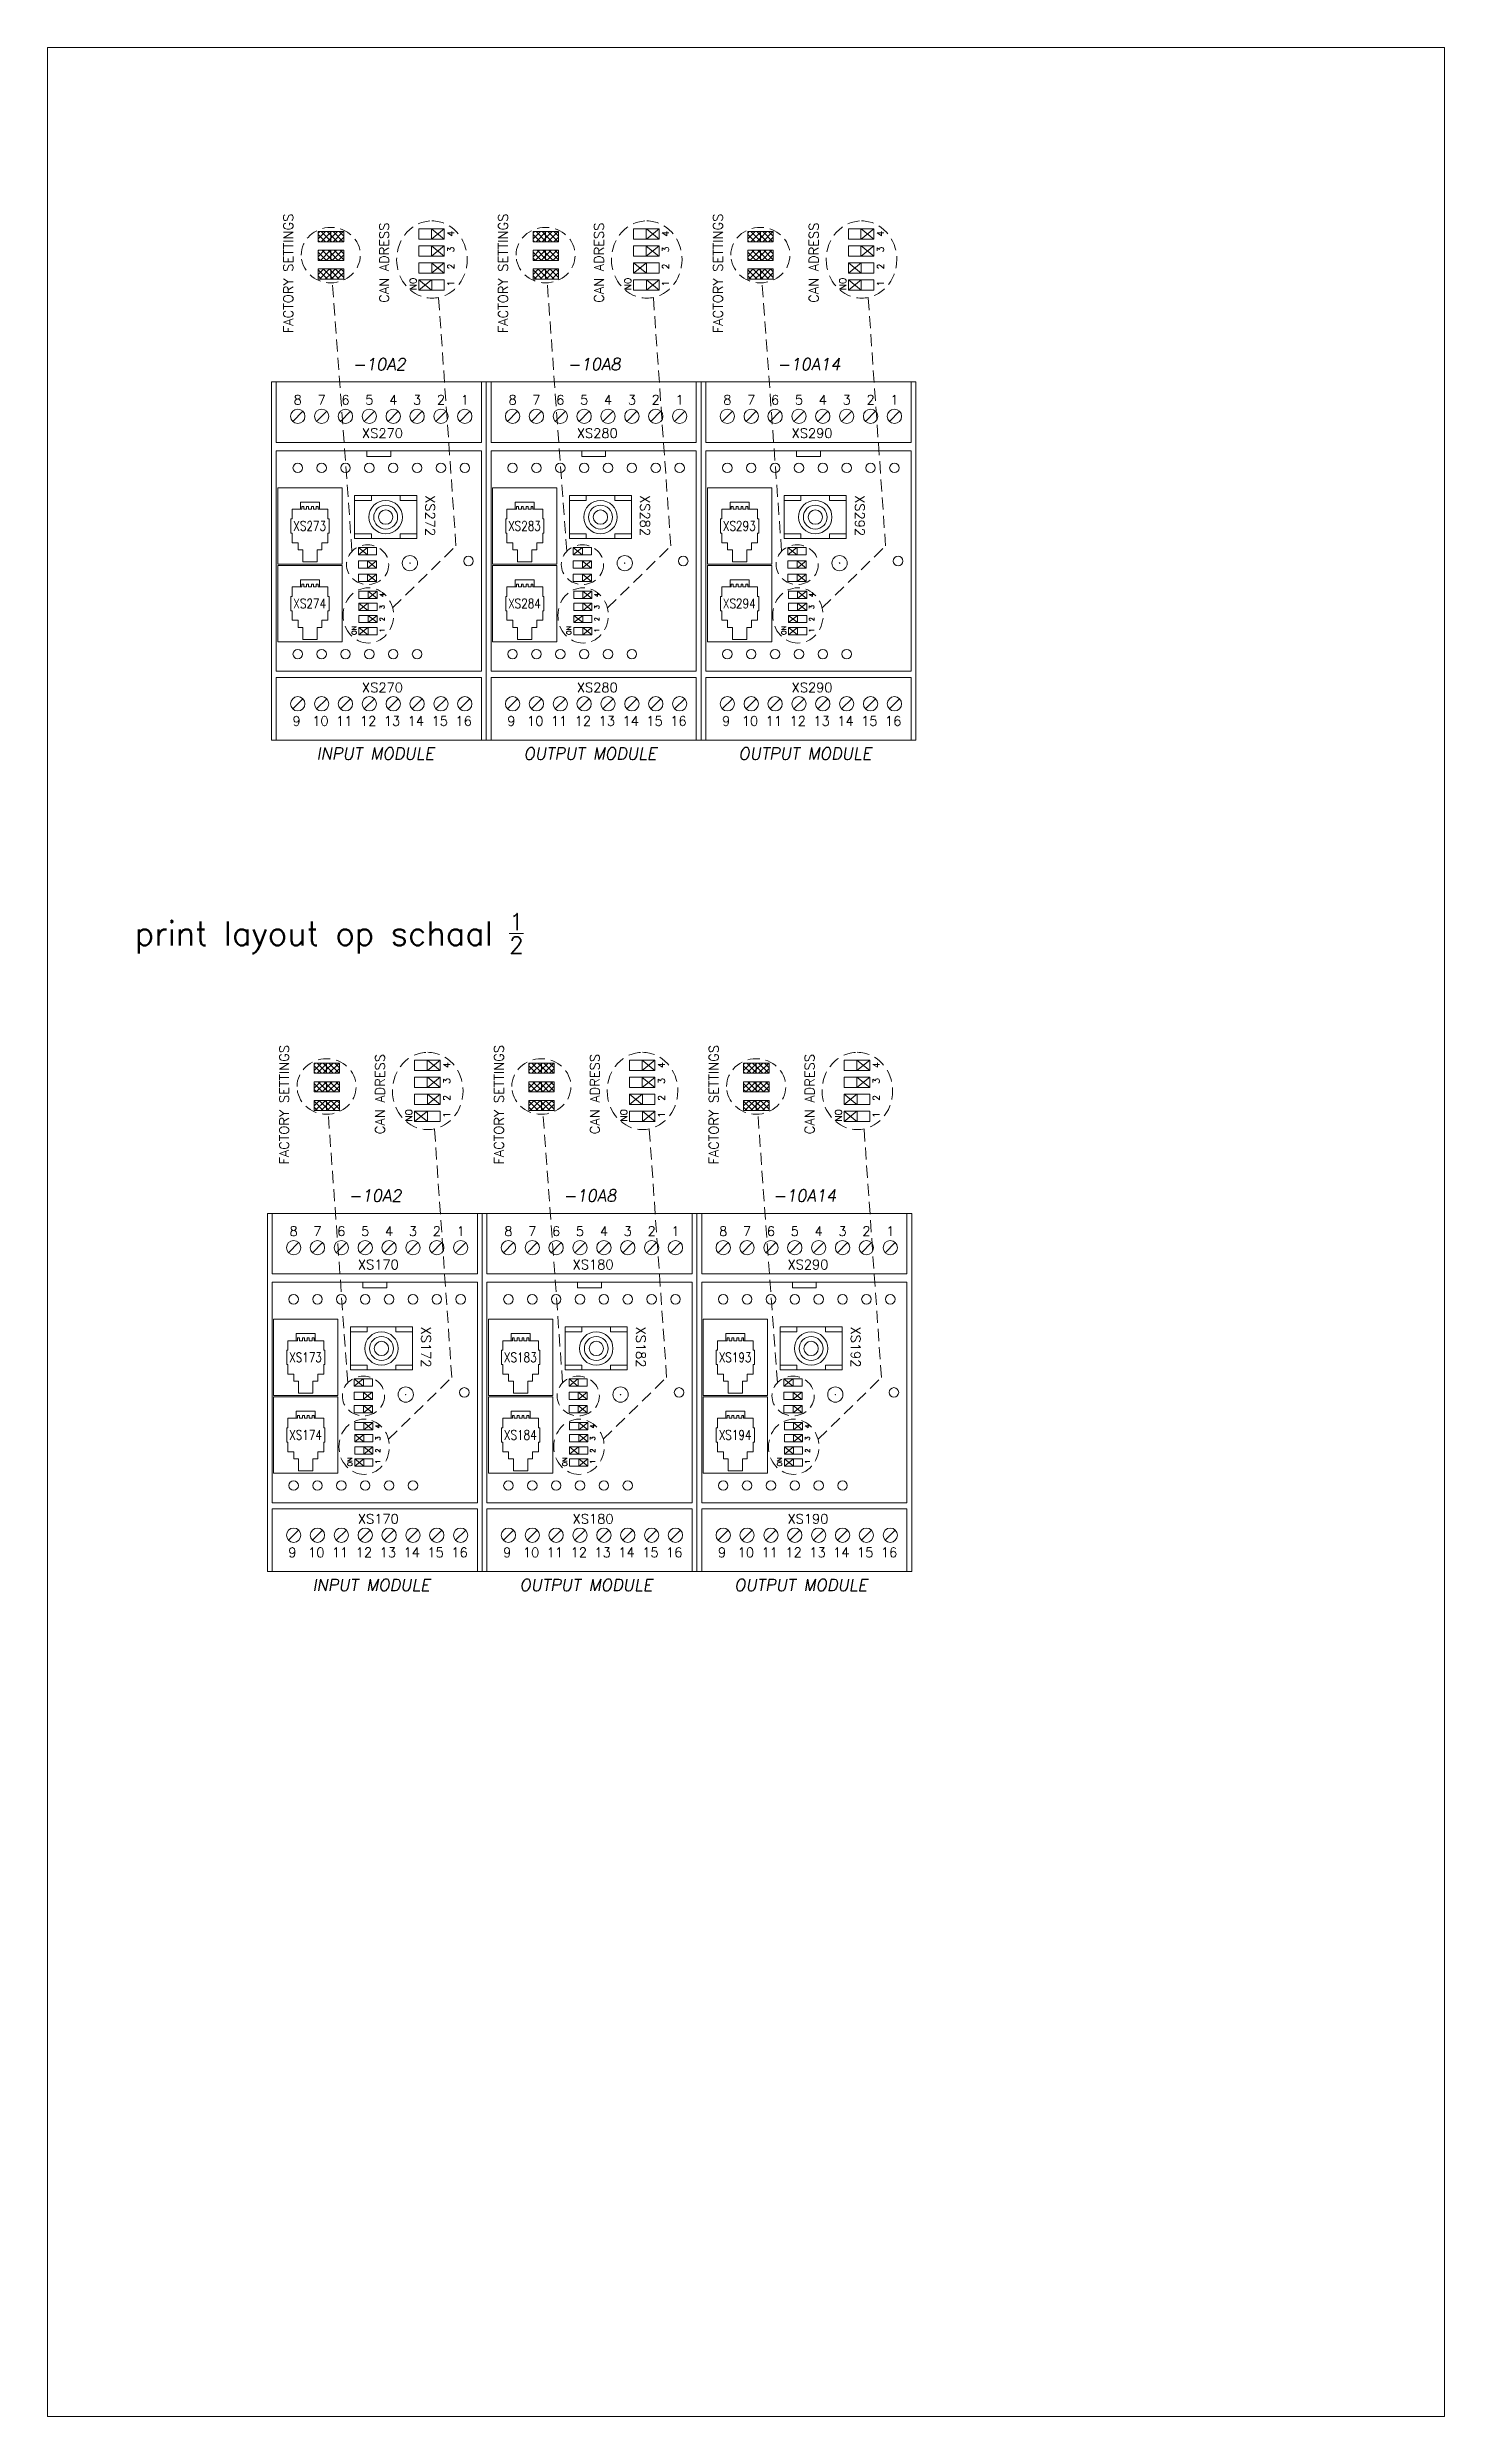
# Model space of a CAD drawing. Extents: x -2993 to 3661, y -4147 to -1441.
# Drawn here: x -1564.1 to -1271.4, y -2480.6 to -1984.5 of the extents above; entities that cross this region are included whole.
import ezdxf
from ezdxf.enums import TextEntityAlignment as Align

# ---------------------------------------------------------------- set-up
doc = ezdxf.new("R2010")
doc.units = 0
doc.header["$LTSCALE"] = 0.1
doc.header["$MEASUREMENT"] = 0
doc.linetypes.add('DASHED', pattern=[19.05, 12.7, -6.35])
doc.layers.get('0').update_dxf_attribs({"linetype": 'CONTINUOUS'})
doc.layers.add('DIM', color=5, linetype='CONTINUOUS')
doc.styles.get("Standard").update_dxf_attribs({"font": 'simplex.shx'})

msp = doc.modelspace()

# ---------------------------------------------------------------- texts
at = {"lineweight": 13, "text_generation_flag": 6}
for s, p in [('FACTORY SETTINGS', (-1512.63, -2044.32)), ('CAN ADRESS', (-1492.55, -2037.98)), ('FACTORY SETTINGS', (-1467.63, -2044.32)), ('CAN ADRESS', (-1447.55, -2037.98)), ('FACTORY SETTINGS', (-1422.63, -2044.32)), ('CAN ADRESS', (-1402.55, -2037.98)), ('FACTORY SETTINGS', (-1513.5, -2218.42)), ('CAN ADRESS', (-1493.42, -2212.08)), ('FACTORY SETTINGS', (-1468.5, -2218.42)), ('CAN ADRESS', (-1448.42, -2212.08)), ('FACTORY SETTINGS', (-1423.5, -2218.42)), ('CAN ADRESS', (-1403.42, -2212.08))]:
    msp.add_text(s, height=2, rotation=270, dxfattribs=at).set_placement(p)
at = {"linetype": 'Continuous', "lineweight": 13, "text_generation_flag": 6}
for s, p in [('4', (-1478.88, -2024.13)), ('4', (-1433.88, -2024.13)), ('4', (-1388.88, -2024.13)), ('3', (-1478.88, -2027.42)), ('3', (-1433.88, -2027.42)), ('3', (-1388.88, -2027.42)), ('2', (-1478.88, -2030.97)), ('1', (-1478.88, -2034.53)), ('2', (-1433.88, -2030.97)), ('1', (-1433.88, -2034.53)), ('2', (-1388.88, -2030.97)), ('1', (-1388.88, -2034.53)), ('4', (-1479.75, -2198.23)), ('4', (-1434.75, -2198.23)), ('4', (-1389.75, -2198.23)), ('3', (-1479.75, -2201.52)), ('3', (-1434.75, -2201.52)), ('3', (-1389.75, -2201.52)), ('2', (-1479.75, -2205.07)), ('2', (-1434.75, -2205.07)), ('2', (-1389.75, -2205.07)), ('1', (-1479.75, -2208.63)), ('1', (-1434.75, -2208.63)), ('1', (-1389.75, -2208.63))]:
    msp.add_text(s, height=1.4, rotation=270, dxfattribs=at).set_placement(p)
at = {"linetype": 'Continuous', "lineweight": 13}
for s, height, rotation, p in [('ON', 1.4, 270, (-1488.19, -2032.72)), ('ON', 1.4, 270, (-1443.19, -2032.72)), ('ON', 1.4, 270, (-1398.19, -2032.72)), ('4', 1, 90, (-1493.49, -2099.58)), ('3', 1, 90, (-1493.49, -2102.12)), ('4', 1, 90, (-1448.49, -2099.58)), ('3', 1, 90, (-1448.49, -2102.12)), ('4', 1, 90, (-1403.49, -2099.58)), ('3', 1, 90, (-1403.49, -2102.12)), ('ON', 1, 90, (-1499.34, -2107.53)), ('2', 1, 90, (-1493.49, -2104.66)), ('1', 1, 90, (-1493.49, -2107.01)), ('ON', 1, 90, (-1454.34, -2107.53)), ('2', 1, 90, (-1448.49, -2104.66)), ('1', 1, 90, (-1448.49, -2107.01)), ('ON', 1, 90, (-1409.34, -2107.53)), ('2', 1, 90, (-1403.49, -2104.66)), ('1', 1, 90, (-1403.49, -2107.01)), ('ON', 1.4, 270, (-1489.06, -2206.82)), ('ON', 1.4, 270, (-1444.06, -2206.82)), ('ON', 1.4, 270, (-1399.06, -2206.82)), ('4', 1, 90, (-1494.36, -2273.68)), ('3', 1, 90, (-1494.36, -2276.22)), ('4', 1, 90, (-1449.36, -2273.68)), ('3', 1, 90, (-1449.36, -2276.22)), ('4', 1, 90, (-1404.36, -2273.68)), ('3', 1, 90, (-1404.36, -2276.22)), ('ON', 1, 90, (-1500.22, -2281.63)), ('2', 1, 90, (-1494.36, -2278.76)), ('1', 1, 90, (-1494.36, -2281.11)), ('ON', 1, 90, (-1455.22, -2281.63)), ('2', 1, 90, (-1449.36, -2278.76)), ('1', 1, 90, (-1449.36, -2281.11)), ('ON', 1, 90, (-1410.22, -2281.63)), ('2', 1, 90, (-1404.36, -2278.76)), ('1', 1, 90, (-1404.36, -2281.11))]:
    msp.add_text(s, height=height, rotation=rotation, dxfattribs=at).set_placement(p)
at = {"lineweight": 13, "oblique": 10, "text_generation_flag": 6}
for s, p in [('-10A2', (-1494.59, -2052.08)), ('-10A8', (-1449.59, -2052.08)), ('-10A14', (-1404.59, -2052.08)), ('INPUT MODULE', (-1495.4, -2133.62)), ('OUTPUT MODULE', (-1450.4, -2133.62)), ('OUTPUT MODULE', (-1405.4, -2133.62)), ('-10A2', (-1495.47, -2226.18)), ('-10A8', (-1450.47, -2226.18)), ('-10A14', (-1405.47, -2226.18)), ('INPUT MODULE', (-1496.27, -2307.72)), ('OUTPUT MODULE', (-1451.27, -2307.72)), ('OUTPUT MODULE', (-1406.27, -2307.72))]:
    msp.add_text(s, height=2.5, rotation=180, dxfattribs=at).set_placement(p, align=Align.CENTER)
at = {"lineweight": 13, "text_generation_flag": 6}
for s, p in [('8', (-1511.65, -2059.28)), ('7', (-1506.65, -2059.28)), ('6', (-1501.65, -2059.28)), ('5', (-1496.65, -2059.28)), ('4', (-1491.65, -2059.28)), ('3', (-1486.65, -2059.28)), ('2', (-1481.65, -2059.28)), ('1', (-1476.65, -2059.28)), ('8', (-1466.65, -2059.28)), ('7', (-1461.65, -2059.28)), ('6', (-1456.65, -2059.28)), ('5', (-1451.65, -2059.28)), ('4', (-1446.65, -2059.28)), ('3', (-1441.65, -2059.28)), ('2', (-1436.65, -2059.28)), ('1', (-1431.65, -2059.28)), ('8', (-1421.65, -2059.28)), ('7', (-1416.65, -2059.28)), ('6', (-1411.65, -2059.28)), ('5', (-1406.65, -2059.28)), ('4', (-1401.65, -2059.28)), ('3', (-1396.65, -2059.28)), ('2', (-1391.65, -2059.28)), ('1', (-1386.65, -2059.28)), ('XS270', (-1493.9, -2066.28)), ('XS280', (-1448.9, -2066.28)), ('XS290', (-1403.9, -2066.28)), ('XS270', (-1493.9, -2119.53)), ('XS280', (-1448.9, -2119.53)), ('XS290', (-1403.9, -2119.53)), ('9', (-1511.9, -2126.54)), ('10', (-1506.9, -2126.54)), ('11', (-1501.9, -2126.54)), ('12', (-1496.9, -2126.54)), ('13', (-1491.9, -2126.54)), ('14', (-1486.9, -2126.54)), ('15', (-1481.9, -2126.54)), ('16', (-1476.9, -2126.54)), ('9', (-1466.9, -2126.54)), ('10', (-1461.9, -2126.54)), ('11', (-1456.9, -2126.54)), ('12', (-1451.9, -2126.54)), ('13', (-1446.9, -2126.54)), ('14', (-1441.9, -2126.54)), ('15', (-1436.9, -2126.54)), ('16', (-1431.9, -2126.54)), ('9', (-1421.9, -2126.54)), ('10', (-1416.9, -2126.54)), ('11', (-1411.9, -2126.54)), ('12', (-1406.9, -2126.54)), ('13', (-1401.9, -2126.54)), ('14', (-1396.9, -2126.54)), ('15', (-1391.9, -2126.54)), ('16', (-1386.9, -2126.54)), ('8', (-1512.52, -2233.37)), ('7', (-1507.52, -2233.37)), ('6', (-1502.52, -2233.37)), ('5', (-1497.52, -2233.37)), ('4', (-1492.52, -2233.37)), ('3', (-1487.52, -2233.37)), ('2', (-1482.52, -2233.37)), ('1', (-1477.52, -2233.37)), ('8', (-1467.52, -2233.37)), ('7', (-1462.52, -2233.37)), ('6', (-1457.52, -2233.37)), ('5', (-1452.52, -2233.37)), ('4', (-1447.52, -2233.37)), ('3', (-1442.52, -2233.37)), ('2', (-1437.52, -2233.37)), ('1', (-1432.52, -2233.37)), ('8', (-1422.52, -2233.37)), ('7', (-1417.52, -2233.37)), ('6', (-1412.52, -2233.37)), ('5', (-1407.52, -2233.37)), ('4', (-1402.52, -2233.37)), ('3', (-1397.52, -2233.37)), ('2', (-1392.52, -2233.37)), ('1', (-1387.52, -2233.37)), ('XS170', (-1494.77, -2240.37)), ('XS180', (-1449.77, -2240.37)), ('XS290', (-1404.77, -2240.37)), ('XS170', (-1494.77, -2293.62)), ('XS180', (-1449.77, -2293.62)), ('XS190', (-1404.77, -2293.62)), ('9', (-1512.77, -2300.64)), ('10', (-1507.77, -2300.64)), ('11', (-1502.77, -2300.64)), ('12', (-1497.77, -2300.64)), ('13', (-1492.77, -2300.64)), ('14', (-1487.77, -2300.64)), ('15', (-1482.77, -2300.64)), ('16', (-1477.77, -2300.64)), ('9', (-1467.77, -2300.64)), ('10', (-1462.77, -2300.64)), ('11', (-1457.77, -2300.64)), ('12', (-1452.77, -2300.64)), ('13', (-1447.77, -2300.64)), ('14', (-1442.77, -2300.64)), ('15', (-1437.77, -2300.64)), ('16', (-1432.77, -2300.64)), ('9', (-1422.77, -2300.64)), ('10', (-1417.77, -2300.64)), ('11', (-1412.77, -2300.64)), ('12', (-1407.77, -2300.64)), ('13', (-1402.77, -2300.64)), ('14', (-1397.77, -2300.64)), ('15', (-1392.77, -2300.64)), ('16', (-1387.77, -2300.64))]:
    msp.add_text(s, height=2, rotation=180, dxfattribs=at).set_placement(p, align=Align.CENTER)
at = {"lineweight": 13}
for s, p in [('XS272', (-1483.9, -2082.53)), ('XS282', (-1438.9, -2082.53)), ('XS292', (-1393.9, -2082.53)), ('XS172', (-1484.77, -2256.63)), ('XS182', (-1439.77, -2256.63)), ('XS192', (-1394.77, -2256.63))]:
    msp.add_text(s, height=2, rotation=270, dxfattribs=at).set_placement(p, align=Align.MIDDLE_CENTER)
at = {"lineweight": 13, "text_generation_flag": 6, "width": 0.8}
for s, p in [('XS273', (-1509.15, -2084.69)), ('XS283', (-1464.15, -2084.69)), ('XS293', (-1419.15, -2084.69)), ('XS274', (-1509.15, -2100.94)), ('XS284', (-1464.15, -2100.94)), ('XS294', (-1419.15, -2100.94)), ('XS173', (-1510.02, -2258.79)), ('XS183', (-1465.02, -2258.79)), ('XS193', (-1420.02, -2258.79)), ('XS174', (-1510.02, -2275.04)), ('XS184', (-1465.02, -2275.04)), ('XS194', (-1420.02, -2275.04))]:
    msp.add_text(s, height=2, rotation=180, dxfattribs=at).set_placement(p, align=Align.MIDDLE_CENTER)
at = {"layer": 'DIM', "lineweight": 13, "insert": (-1545.77, -2165.83), "char_height": 5, "attachment_point": 1}
msp.add_mtext_dynamic_manual_height_columns('\\A1;print layout op schaal {\\H0.7x;\\S1/2;}', width=250.0738, gutter_width=25, heights=[0], dxfattribs=at)

# ---------------------------------------------------------------- linework, layer by layer
at = {"linetype": 'Continuous', "lineweight": 13}
for p, q in [((-1507.36, -2023.07), (-1502.03, -2023.07)), ((-1507.36, -2025.2), (-1507.36, -2023.07)), ((-1504.73, -2025.2), (-1504.73, -2023.07)), ((-1502.03, -2023.07), (-1502.03, -2025.2)), ((-1486.29, -2022.5), (-1480.96, -2022.5)), ((-1486.29, -2024.63), (-1486.29, -2022.5)), ((-1483.66, -2024.63), (-1483.66, -2022.5)), ((-1480.96, -2022.5), (-1480.96, -2024.63)), ((-1462.36, -2023.07), (-1457.03, -2023.07)), ((-1462.36, -2025.2), (-1462.36, -2023.07)), ((-1459.73, -2025.2), (-1459.73, -2023.07)), ((-1457.03, -2023.07), (-1457.03, -2025.2)), ((-1441.29, -2022.5), (-1435.96, -2022.5)), ((-1441.29, -2024.63), (-1441.29, -2022.5)), ((-1438.66, -2024.63), (-1438.66, -2022.5)), ((-1435.96, -2022.5), (-1435.96, -2024.63)), ((-1417.36, -2023.07), (-1412.03, -2023.07)), ((-1417.36, -2025.2), (-1417.36, -2023.07)), ((-1414.73, -2025.2), (-1414.73, -2023.07)), ((-1412.03, -2023.07), (-1412.03, -2025.2)), ((-1396.29, -2022.5), (-1390.96, -2022.5)), ((-1396.29, -2024.63), (-1396.29, -2022.5)), ((-1393.66, -2024.63), (-1393.66, -2022.5)), ((-1390.96, -2022.5), (-1390.96, -2024.63)), ((-1502.03, -2025.2), (-1507.36, -2025.2)), ((-1507.36, -2026.98), (-1502.03, -2026.98)), ((-1507.36, -2029.11), (-1507.36, -2026.98)), ((-1502.03, -2029.11), (-1507.36, -2029.11)), ((-1504.73, -2029.11), (-1504.73, -2026.98)), ((-1502.03, -2026.98), (-1502.03, -2029.11)), ((-1480.96, -2024.63), (-1486.29, -2024.63)), ((-1486.29, -2026.05), (-1480.96, -2026.05)), ((-1486.29, -2028.19), (-1486.29, -2026.05)), ((-1480.96, -2028.19), (-1486.29, -2028.19)), ((-1483.66, -2028.19), (-1483.66, -2026.05)), ((-1480.96, -2026.05), (-1480.96, -2028.19)), ((-1457.03, -2025.2), (-1462.36, -2025.2)), ((-1462.36, -2026.98), (-1457.03, -2026.98)), ((-1462.36, -2029.11), (-1462.36, -2026.98)), ((-1457.03, -2029.11), (-1462.36, -2029.11)), ((-1459.73, -2029.11), (-1459.73, -2026.98)), ((-1457.03, -2026.98), (-1457.03, -2029.11)), ((-1435.96, -2024.63), (-1441.29, -2024.63)), ((-1441.29, -2026.05), (-1435.96, -2026.05)), ((-1441.29, -2028.19), (-1441.29, -2026.05)), ((-1435.96, -2028.19), (-1441.29, -2028.19)), ((-1438.66, -2028.19), (-1438.66, -2026.05)), ((-1435.96, -2026.05), (-1435.96, -2028.19)), ((-1412.03, -2025.2), (-1417.36, -2025.2)), ((-1417.36, -2026.98), (-1412.03, -2026.98)), ((-1417.36, -2029.11), (-1417.36, -2026.98)), ((-1412.03, -2029.11), (-1417.36, -2029.11)), ((-1414.73, -2029.11), (-1414.73, -2026.98)), ((-1412.03, -2026.98), (-1412.03, -2029.11)), ((-1390.96, -2024.63), (-1396.29, -2024.63)), ((-1396.29, -2026.05), (-1390.96, -2026.05)), ((-1396.29, -2028.19), (-1396.29, -2026.05)), ((-1390.96, -2028.19), (-1396.29, -2028.19)), ((-1393.66, -2028.19), (-1393.66, -2026.05)), ((-1390.96, -2026.05), (-1390.96, -2028.19)), ((-1507.36, -2030.89), (-1502.03, -2030.89)), ((-1507.36, -2033.02), (-1507.36, -2030.89)), ((-1502.03, -2033.02), (-1507.36, -2033.02)), ((-1504.73, -2033.02), (-1504.73, -2030.89)), ((-1502.03, -2030.89), (-1502.03, -2033.02)), ((-1480.96, -2029.61), (-1486.29, -2029.61)), ((-1486.29, -2029.61), (-1486.29, -2031.74)), ((-1486.29, -2031.74), (-1480.96, -2031.74)), ((-1480.96, -2033.16), (-1486.29, -2033.16)), ((-1486.29, -2033.16), (-1486.29, -2035.3)), ((-1483.59, -2031.74), (-1483.59, -2029.61)), ((-1483.59, -2035.3), (-1483.59, -2033.16)), ((-1480.96, -2031.74), (-1480.96, -2029.61)), ((-1480.96, -2035.3), (-1480.96, -2033.16)), ((-1462.36, -2030.89), (-1457.03, -2030.89)), ((-1462.36, -2033.02), (-1462.36, -2030.89)), ((-1457.03, -2033.02), (-1462.36, -2033.02)), ((-1459.73, -2033.02), (-1459.73, -2030.89)), ((-1457.03, -2030.89), (-1457.03, -2033.02)), ((-1435.96, -2029.61), (-1441.29, -2029.61)), ((-1441.29, -2029.61), (-1441.29, -2031.74)), ((-1441.29, -2031.74), (-1435.96, -2031.74)), ((-1435.96, -2033.16), (-1441.29, -2033.16)), ((-1441.29, -2033.16), (-1441.29, -2035.3)), ((-1438.59, -2031.74), (-1438.59, -2029.61)), ((-1438.59, -2035.3), (-1438.59, -2033.16)), ((-1435.96, -2031.74), (-1435.96, -2029.61)), ((-1435.96, -2035.3), (-1435.96, -2033.16)), ((-1417.36, -2030.89), (-1412.03, -2030.89)), ((-1417.36, -2033.02), (-1417.36, -2030.89)), ((-1412.03, -2033.02), (-1417.36, -2033.02)), ((-1414.73, -2033.02), (-1414.73, -2030.89)), ((-1412.03, -2030.89), (-1412.03, -2033.02)), ((-1390.96, -2029.61), (-1396.29, -2029.61)), ((-1396.29, -2029.61), (-1396.29, -2031.74)), ((-1396.29, -2031.74), (-1390.96, -2031.74)), ((-1390.96, -2033.16), (-1396.29, -2033.16)), ((-1396.29, -2033.16), (-1396.29, -2035.3)), ((-1393.59, -2031.74), (-1393.59, -2029.61)), ((-1393.59, -2035.3), (-1393.59, -2033.16)), ((-1390.96, -2031.74), (-1390.96, -2029.61)), ((-1390.96, -2035.3), (-1390.96, -2033.16)), ((-1486.29, -2035.3), (-1480.96, -2035.3)), ((-1441.29, -2035.3), (-1435.96, -2035.3)), ((-1396.29, -2035.3), (-1390.96, -2035.3)), ((-1510.82, -2080.63), (-1510.41, -2080.63)), ((-1510.82, -2081.21), (-1510.82, -2080.63)), ((-1510.41, -2080.63), (-1510.41, -2081.21)), ((-1510.41, -2081.21), (-1509.8, -2081.21)), ((-1509.8, -2080.63), (-1509.4, -2080.63)), ((-1509.8, -2081.21), (-1509.8, -2080.63)), ((-1509.4, -2080.63), (-1509.4, -2081.21)), ((-1509.4, -2081.21), (-1508.79, -2081.21)), ((-1508.79, -2081.21), (-1508.79, -2080.63)), ((-1508.79, -2080.63), (-1508.38, -2080.63)), ((-1508.38, -2080.63), (-1508.38, -2081.21)), ((-1508.38, -2081.21), (-1507.77, -2081.21)), ((-1507.77, -2080.63), (-1507.37, -2080.63)), ((-1507.77, -2081.21), (-1507.77, -2080.63)), ((-1507.37, -2080.63), (-1507.37, -2081.21)), ((-1465.82, -2080.63), (-1465.41, -2080.63)), ((-1465.82, -2081.21), (-1465.82, -2080.63)), ((-1465.41, -2080.63), (-1465.41, -2081.21)), ((-1465.41, -2081.21), (-1464.8, -2081.21)), ((-1464.8, -2080.63), (-1464.4, -2080.63)), ((-1464.8, -2081.21), (-1464.8, -2080.63)), ((-1464.4, -2080.63), (-1464.4, -2081.21)), ((-1464.4, -2081.21), (-1463.79, -2081.21)), ((-1463.79, -2081.21), (-1463.79, -2080.63)), ((-1463.79, -2080.63), (-1463.38, -2080.63)), ((-1463.38, -2080.63), (-1463.38, -2081.21)), ((-1463.38, -2081.21), (-1462.77, -2081.21)), ((-1462.77, -2080.63), (-1462.37, -2080.63)), ((-1462.77, -2081.21), (-1462.77, -2080.63)), ((-1462.37, -2080.63), (-1462.37, -2081.21)), ((-1420.82, -2080.63), (-1420.41, -2080.63)), ((-1420.82, -2081.21), (-1420.82, -2080.63)), ((-1420.41, -2080.63), (-1420.41, -2081.21)), ((-1420.41, -2081.21), (-1419.8, -2081.21)), ((-1419.8, -2080.63), (-1419.4, -2080.63)), ((-1419.8, -2081.21), (-1419.8, -2080.63)), ((-1419.4, -2080.63), (-1419.4, -2081.21)), ((-1419.4, -2081.21), (-1418.79, -2081.21)), ((-1418.79, -2081.21), (-1418.79, -2080.63)), ((-1418.79, -2080.63), (-1418.38, -2080.63)), ((-1418.38, -2080.63), (-1418.38, -2081.21)), ((-1418.38, -2081.21), (-1417.77, -2081.21)), ((-1417.77, -2080.63), (-1417.37, -2080.63)), ((-1417.77, -2081.21), (-1417.77, -2080.63)), ((-1417.37, -2080.63), (-1417.37, -2081.21)), ((-1498.95, -2090.72), (-1498.95, -2089.19)), ((-1498.95, -2089.19), (-1495.14, -2089.19)), ((-1498.95, -2089.19), (-1495.14, -2089.19)), ((-1495.14, -2090.72), (-1498.95, -2090.72)), ((-1495.14, -2090.72), (-1498.95, -2090.72)), ((-1498.95, -2093.51), (-1498.95, -2091.99)), ((-1498.95, -2091.99), (-1495.14, -2091.99)), ((-1498.95, -2091.99), (-1495.14, -2091.99)), ((-1495.14, -2093.51), (-1498.95, -2093.51)), ((-1495.14, -2093.51), (-1498.95, -2093.51)), ((-1497.02, -2089.19), (-1497.02, -2090.72)), ((-1497.02, -2091.99), (-1497.02, -2093.51)), ((-1495.14, -2089.19), (-1495.14, -2090.72)), ((-1495.14, -2091.99), (-1495.14, -2093.51)), ((-1453.95, -2090.72), (-1453.95, -2089.19)), ((-1453.95, -2089.19), (-1450.14, -2089.19)), ((-1453.95, -2089.19), (-1450.14, -2089.19)), ((-1450.14, -2090.72), (-1453.95, -2090.72)), ((-1450.14, -2090.72), (-1453.95, -2090.72)), ((-1453.95, -2093.51), (-1453.95, -2091.99)), ((-1453.95, -2091.99), (-1450.14, -2091.99)), ((-1453.95, -2091.99), (-1450.14, -2091.99)), ((-1450.14, -2093.51), (-1453.95, -2093.51)), ((-1450.14, -2093.51), (-1453.95, -2093.51)), ((-1452.02, -2089.19), (-1452.02, -2090.72)), ((-1452.02, -2091.99), (-1452.02, -2093.51)), ((-1450.14, -2089.19), (-1450.14, -2090.72)), ((-1450.14, -2091.99), (-1450.14, -2093.51)), ((-1408.95, -2090.72), (-1408.95, -2089.19)), ((-1408.95, -2089.19), (-1405.14, -2089.19)), ((-1408.95, -2089.19), (-1405.14, -2089.19)), ((-1405.14, -2090.72), (-1408.95, -2090.72)), ((-1405.14, -2090.72), (-1408.95, -2090.72)), ((-1408.95, -2093.51), (-1408.95, -2091.99)), ((-1408.95, -2091.99), (-1405.14, -2091.99)), ((-1408.95, -2091.99), (-1405.14, -2091.99)), ((-1405.14, -2093.51), (-1408.95, -2093.51)), ((-1405.14, -2093.51), (-1408.95, -2093.51)), ((-1407.02, -2089.19), (-1407.02, -2090.72)), ((-1407.02, -2091.99), (-1407.02, -2093.51)), ((-1405.14, -2089.19), (-1405.14, -2090.72)), ((-1405.14, -2091.99), (-1405.14, -2093.51)), ((-1510.82, -2097.46), (-1510.82, -2096.88)), ((-1510.82, -2096.88), (-1510.41, -2096.88)), ((-1510.41, -2096.88), (-1510.41, -2097.46)), ((-1510.41, -2097.46), (-1509.8, -2097.46)), ((-1509.8, -2096.88), (-1509.4, -2096.88)), ((-1509.8, -2097.46), (-1509.8, -2096.88)), ((-1509.4, -2096.88), (-1509.4, -2097.46)), ((-1509.4, -2097.46), (-1508.79, -2097.46)), ((-1508.79, -2097.46), (-1508.79, -2096.88)), ((-1508.79, -2096.88), (-1508.38, -2096.88)), ((-1508.38, -2096.88), (-1508.38, -2097.46)), ((-1508.38, -2097.46), (-1507.77, -2097.46)), ((-1507.77, -2097.46), (-1507.77, -2096.88)), ((-1507.77, -2096.88), (-1507.37, -2096.88)), ((-1507.37, -2096.88), (-1507.37, -2097.46)), ((-1498.95, -2096.3), (-1498.95, -2094.78)), ((-1498.95, -2094.78), (-1495.14, -2094.78)), ((-1498.95, -2094.78), (-1495.14, -2094.78)), ((-1495.14, -2096.3), (-1498.95, -2096.3)), ((-1495.14, -2096.3), (-1498.95, -2096.3)), ((-1498.82, -2098.34), (-1498.82, -2099.86)), ((-1495.01, -2098.34), (-1498.82, -2098.34)), ((-1497.02, -2094.78), (-1497.02, -2096.3)), ((-1496.92, -2098.34), (-1496.92, -2099.86)), ((-1495.14, -2094.78), (-1495.14, -2096.3)), ((-1495.01, -2099.86), (-1495.01, -2098.34)), ((-1465.82, -2097.46), (-1465.82, -2096.88)), ((-1465.82, -2096.88), (-1465.41, -2096.88)), ((-1465.41, -2096.88), (-1465.41, -2097.46)), ((-1465.41, -2097.46), (-1464.8, -2097.46)), ((-1464.8, -2096.88), (-1464.4, -2096.88)), ((-1464.8, -2097.46), (-1464.8, -2096.88)), ((-1464.4, -2096.88), (-1464.4, -2097.46)), ((-1464.4, -2097.46), (-1463.79, -2097.46)), ((-1463.79, -2097.46), (-1463.79, -2096.88)), ((-1463.79, -2096.88), (-1463.38, -2096.88)), ((-1463.38, -2096.88), (-1463.38, -2097.46)), ((-1463.38, -2097.46), (-1462.77, -2097.46)), ((-1462.77, -2097.46), (-1462.77, -2096.88)), ((-1462.77, -2096.88), (-1462.37, -2096.88)), ((-1462.37, -2096.88), (-1462.37, -2097.46)), ((-1453.95, -2096.3), (-1453.95, -2094.78)), ((-1453.95, -2094.78), (-1450.14, -2094.78)), ((-1453.95, -2094.78), (-1450.14, -2094.78)), ((-1450.14, -2096.3), (-1453.95, -2096.3)), ((-1450.14, -2096.3), (-1453.95, -2096.3)), ((-1453.82, -2098.34), (-1453.82, -2099.86)), ((-1450.01, -2098.34), (-1453.82, -2098.34)), ((-1452.02, -2094.78), (-1452.02, -2096.3)), ((-1451.92, -2098.34), (-1451.92, -2099.86)), ((-1450.14, -2094.78), (-1450.14, -2096.3)), ((-1450.01, -2099.86), (-1450.01, -2098.34)), ((-1420.82, -2097.46), (-1420.82, -2096.88)), ((-1420.82, -2096.88), (-1420.41, -2096.88)), ((-1420.41, -2096.88), (-1420.41, -2097.46)), ((-1420.41, -2097.46), (-1419.8, -2097.46)), ((-1419.8, -2096.88), (-1419.4, -2096.88)), ((-1419.8, -2097.46), (-1419.8, -2096.88)), ((-1419.4, -2096.88), (-1419.4, -2097.46)), ((-1419.4, -2097.46), (-1418.79, -2097.46)), ((-1418.79, -2097.46), (-1418.79, -2096.88)), ((-1418.79, -2096.88), (-1418.38, -2096.88)), ((-1418.38, -2096.88), (-1418.38, -2097.46)), ((-1418.38, -2097.46), (-1417.77, -2097.46)), ((-1417.77, -2097.46), (-1417.77, -2096.88)), ((-1417.77, -2096.88), (-1417.37, -2096.88)), ((-1417.37, -2096.88), (-1417.37, -2097.46)), ((-1408.95, -2096.3), (-1408.95, -2094.78)), ((-1408.95, -2094.78), (-1405.14, -2094.78)), ((-1408.95, -2094.78), (-1405.14, -2094.78)), ((-1405.14, -2096.3), (-1408.95, -2096.3)), ((-1405.14, -2096.3), (-1408.95, -2096.3)), ((-1408.82, -2098.34), (-1408.82, -2099.86)), ((-1405.01, -2098.34), (-1408.82, -2098.34)), ((-1407.02, -2094.78), (-1407.02, -2096.3)), ((-1406.92, -2098.34), (-1406.92, -2099.86)), ((-1405.14, -2094.78), (-1405.14, -2096.3)), ((-1405.01, -2099.86), (-1405.01, -2098.34)), ((-1498.82, -2099.86), (-1495.01, -2099.86)), ((-1495.01, -2100.88), (-1498.82, -2100.88)), ((-1498.82, -2100.88), (-1498.82, -2102.4)), ((-1498.82, -2102.4), (-1495.01, -2102.4)), ((-1498.82, -2104.94), (-1498.82, -2103.42)), ((-1498.82, -2103.42), (-1495.01, -2103.42)), ((-1496.92, -2100.88), (-1496.92, -2102.4)), ((-1496.92, -2103.42), (-1496.92, -2104.94)), ((-1495.01, -2102.4), (-1495.01, -2100.88)), ((-1495.01, -2103.42), (-1495.01, -2104.94)), ((-1453.82, -2099.86), (-1450.01, -2099.86)), ((-1450.01, -2100.88), (-1453.82, -2100.88)), ((-1453.82, -2100.88), (-1453.82, -2102.4)), ((-1453.82, -2102.4), (-1450.01, -2102.4)), ((-1453.82, -2104.94), (-1453.82, -2103.42)), ((-1453.82, -2103.42), (-1450.01, -2103.42)), ((-1451.92, -2100.88), (-1451.92, -2102.4)), ((-1451.92, -2103.42), (-1451.92, -2104.94)), ((-1450.01, -2102.4), (-1450.01, -2100.88)), ((-1450.01, -2103.42), (-1450.01, -2104.94)), ((-1408.82, -2099.86), (-1405.01, -2099.86)), ((-1405.01, -2100.88), (-1408.82, -2100.88)), ((-1408.82, -2100.88), (-1408.82, -2102.4)), ((-1408.82, -2102.4), (-1405.01, -2102.4)), ((-1408.82, -2104.94), (-1408.82, -2103.42)), ((-1408.82, -2103.42), (-1405.01, -2103.42)), ((-1406.92, -2100.88), (-1406.92, -2102.4)), ((-1406.92, -2103.42), (-1406.92, -2104.94)), ((-1405.01, -2102.4), (-1405.01, -2100.88)), ((-1405.01, -2103.42), (-1405.01, -2104.94)), ((-1495.01, -2104.94), (-1498.82, -2104.94)), ((-1498.82, -2105.96), (-1495.01, -2105.96)), ((-1498.82, -2107.48), (-1498.82, -2105.96)), ((-1495.01, -2107.48), (-1498.82, -2107.48)), ((-1496.92, -2105.96), (-1496.92, -2107.48)), ((-1495.01, -2105.96), (-1495.01, -2107.48)), ((-1450.01, -2104.94), (-1453.82, -2104.94)), ((-1453.82, -2105.96), (-1450.01, -2105.96)), ((-1453.82, -2107.48), (-1453.82, -2105.96)), ((-1450.01, -2107.48), (-1453.82, -2107.48)), ((-1451.92, -2105.96), (-1451.92, -2107.48)), ((-1450.01, -2105.96), (-1450.01, -2107.48)), ((-1405.01, -2104.94), (-1408.82, -2104.94)), ((-1408.82, -2105.96), (-1405.01, -2105.96)), ((-1408.82, -2107.48), (-1408.82, -2105.96)), ((-1405.01, -2107.48), (-1408.82, -2107.48)), ((-1406.92, -2105.96), (-1406.92, -2107.48)), ((-1405.01, -2105.96), (-1405.01, -2107.48)), ((-1508.24, -2197.17), (-1502.9, -2197.17)), ((-1508.24, -2199.3), (-1508.24, -2197.17)), ((-1505.61, -2199.3), (-1505.61, -2197.17)), ((-1502.9, -2197.17), (-1502.9, -2199.3)), ((-1487.17, -2196.59), (-1481.83, -2196.59)), ((-1487.17, -2198.73), (-1487.17, -2196.59)), ((-1484.53, -2198.73), (-1484.53, -2196.59)), ((-1481.83, -2196.59), (-1481.83, -2198.73)), ((-1463.24, -2197.17), (-1457.9, -2197.17)), ((-1463.24, -2199.3), (-1463.24, -2197.17)), ((-1460.61, -2199.3), (-1460.61, -2197.17)), ((-1457.9, -2197.17), (-1457.9, -2199.3)), ((-1442.17, -2196.59), (-1436.83, -2196.59)), ((-1442.17, -2198.73), (-1442.17, -2196.59)), ((-1439.53, -2198.73), (-1439.53, -2196.59)), ((-1436.83, -2196.59), (-1436.83, -2198.73)), ((-1418.24, -2197.17), (-1412.9, -2197.17)), ((-1418.24, -2199.3), (-1418.24, -2197.17)), ((-1415.61, -2199.3), (-1415.61, -2197.17)), ((-1412.9, -2197.17), (-1412.9, -2199.3)), ((-1397.17, -2196.59), (-1391.83, -2196.59)), ((-1397.17, -2198.73), (-1397.17, -2196.59)), ((-1394.53, -2198.73), (-1394.53, -2196.59)), ((-1391.83, -2196.59), (-1391.83, -2198.73)), ((-1502.9, -2199.3), (-1508.24, -2199.3)), ((-1508.24, -2201.08), (-1502.9, -2201.08)), ((-1508.24, -2203.21), (-1508.24, -2201.08)), ((-1505.61, -2203.21), (-1505.61, -2201.08)), ((-1502.9, -2201.08), (-1502.9, -2203.21)), ((-1481.83, -2198.73), (-1487.17, -2198.73)), ((-1487.17, -2200.15), (-1481.83, -2200.15)), ((-1487.17, -2202.28), (-1487.17, -2200.15)), ((-1481.83, -2202.28), (-1487.17, -2202.28)), ((-1484.53, -2202.28), (-1484.53, -2200.15)), ((-1481.83, -2200.15), (-1481.83, -2202.28)), ((-1457.9, -2199.3), (-1463.24, -2199.3)), ((-1463.24, -2201.08), (-1457.9, -2201.08)), ((-1463.24, -2203.21), (-1463.24, -2201.08)), ((-1460.61, -2203.21), (-1460.61, -2201.08)), ((-1457.9, -2201.08), (-1457.9, -2203.21)), ((-1436.83, -2198.73), (-1442.17, -2198.73)), ((-1442.17, -2200.15), (-1436.83, -2200.15)), ((-1442.17, -2202.28), (-1442.17, -2200.15)), ((-1436.83, -2202.28), (-1442.17, -2202.28)), ((-1439.53, -2202.28), (-1439.53, -2200.15)), ((-1436.83, -2200.15), (-1436.83, -2202.28)), ((-1412.9, -2199.3), (-1418.24, -2199.3)), ((-1418.24, -2201.08), (-1412.9, -2201.08)), ((-1418.24, -2203.21), (-1418.24, -2201.08)), ((-1415.61, -2203.21), (-1415.61, -2201.08)), ((-1412.9, -2201.08), (-1412.9, -2203.21)), ((-1391.83, -2198.73), (-1397.17, -2198.73)), ((-1397.17, -2200.15), (-1391.83, -2200.15)), ((-1397.17, -2202.28), (-1397.17, -2200.15)), ((-1391.83, -2202.28), (-1397.17, -2202.28)), ((-1394.53, -2202.28), (-1394.53, -2200.15)), ((-1391.83, -2200.15), (-1391.83, -2202.28)), ((-1502.9, -2203.21), (-1508.24, -2203.21)), ((-1508.24, -2204.99), (-1502.9, -2204.99)), ((-1508.24, -2207.12), (-1508.24, -2204.99)), ((-1502.9, -2207.12), (-1508.24, -2207.12)), ((-1505.61, -2207.12), (-1505.61, -2204.99)), ((-1502.9, -2204.99), (-1502.9, -2207.12)), ((-1481.83, -2203.71), (-1487.17, -2203.71)), ((-1487.17, -2203.71), (-1487.17, -2205.84)), ((-1487.17, -2205.84), (-1481.83, -2205.84)), ((-1481.83, -2207.26), (-1487.17, -2207.26)), ((-1487.17, -2207.26), (-1487.17, -2209.4)), ((-1484.46, -2205.84), (-1484.46, -2203.71)), ((-1484.46, -2209.4), (-1484.46, -2207.26)), ((-1481.83, -2205.84), (-1481.83, -2203.71)), ((-1481.83, -2209.4), (-1481.83, -2207.26)), ((-1457.9, -2203.21), (-1463.24, -2203.21)), ((-1463.24, -2204.99), (-1457.9, -2204.99)), ((-1463.24, -2207.12), (-1463.24, -2204.99)), ((-1457.9, -2207.12), (-1463.24, -2207.12)), ((-1460.61, -2207.12), (-1460.61, -2204.99)), ((-1457.9, -2204.99), (-1457.9, -2207.12)), ((-1436.83, -2203.71), (-1442.17, -2203.71)), ((-1442.17, -2203.71), (-1442.17, -2205.84)), ((-1442.17, -2205.84), (-1436.83, -2205.84)), ((-1436.83, -2207.26), (-1442.17, -2207.26)), ((-1442.17, -2207.26), (-1442.17, -2209.4)), ((-1439.46, -2205.84), (-1439.46, -2203.71)), ((-1439.46, -2209.4), (-1439.46, -2207.26)), ((-1436.83, -2205.84), (-1436.83, -2203.71)), ((-1436.83, -2209.4), (-1436.83, -2207.26)), ((-1412.9, -2203.21), (-1418.24, -2203.21)), ((-1418.24, -2204.99), (-1412.9, -2204.99)), ((-1418.24, -2207.12), (-1418.24, -2204.99)), ((-1412.9, -2207.12), (-1418.24, -2207.12)), ((-1415.61, -2207.12), (-1415.61, -2204.99)), ((-1412.9, -2204.99), (-1412.9, -2207.12)), ((-1391.83, -2203.71), (-1397.17, -2203.71)), ((-1397.17, -2203.71), (-1397.17, -2205.84)), ((-1397.17, -2205.84), (-1391.83, -2205.84)), ((-1391.83, -2207.26), (-1397.17, -2207.26)), ((-1397.17, -2207.26), (-1397.17, -2209.4)), ((-1394.46, -2205.84), (-1394.46, -2203.71)), ((-1394.46, -2209.4), (-1394.46, -2207.26)), ((-1391.83, -2205.84), (-1391.83, -2203.71)), ((-1391.83, -2209.4), (-1391.83, -2207.26)), ((-1487.17, -2209.4), (-1481.83, -2209.4)), ((-1442.17, -2209.4), (-1436.83, -2209.4)), ((-1397.17, -2209.4), (-1391.83, -2209.4)), ((-1511.69, -2254.73), (-1511.29, -2254.73)), ((-1511.69, -2255.31), (-1511.69, -2254.73)), ((-1511.29, -2254.73), (-1511.29, -2255.31)), ((-1511.29, -2255.31), (-1510.68, -2255.31)), ((-1510.68, -2254.73), (-1510.27, -2254.73)), ((-1510.68, -2255.31), (-1510.68, -2254.73)), ((-1510.27, -2254.73), (-1510.27, -2255.31)), ((-1510.27, -2255.31), (-1509.66, -2255.31)), ((-1509.66, -2255.31), (-1509.66, -2254.73)), ((-1509.66, -2254.73), (-1509.26, -2254.73)), ((-1509.26, -2254.73), (-1509.26, -2255.31)), ((-1509.26, -2255.31), (-1508.65, -2255.31)), ((-1508.65, -2254.73), (-1508.24, -2254.73)), ((-1508.65, -2255.31), (-1508.65, -2254.73)), ((-1508.24, -2254.73), (-1508.24, -2255.31)), ((-1466.69, -2254.73), (-1466.29, -2254.73)), ((-1466.69, -2255.31), (-1466.69, -2254.73)), ((-1466.29, -2254.73), (-1466.29, -2255.31)), ((-1466.29, -2255.31), (-1465.68, -2255.31)), ((-1465.68, -2254.73), (-1465.27, -2254.73)), ((-1465.68, -2255.31), (-1465.68, -2254.73)), ((-1465.27, -2254.73), (-1465.27, -2255.31)), ((-1465.27, -2255.31), (-1464.66, -2255.31)), ((-1464.66, -2255.31), (-1464.66, -2254.73)), ((-1464.66, -2254.73), (-1464.26, -2254.73)), ((-1464.26, -2254.73), (-1464.26, -2255.31)), ((-1464.26, -2255.31), (-1463.65, -2255.31)), ((-1463.65, -2254.73), (-1463.24, -2254.73)), ((-1463.65, -2255.31), (-1463.65, -2254.73)), ((-1463.24, -2254.73), (-1463.24, -2255.31)), ((-1421.69, -2254.73), (-1421.29, -2254.73)), ((-1421.69, -2255.31), (-1421.69, -2254.73)), ((-1421.29, -2254.73), (-1421.29, -2255.31)), ((-1421.29, -2255.31), (-1420.68, -2255.31)), ((-1420.68, -2254.73), (-1420.27, -2254.73)), ((-1420.68, -2255.31), (-1420.68, -2254.73)), ((-1420.27, -2254.73), (-1420.27, -2255.31)), ((-1420.27, -2255.31), (-1419.66, -2255.31)), ((-1419.66, -2255.31), (-1419.66, -2254.73)), ((-1419.66, -2254.73), (-1419.26, -2254.73)), ((-1419.26, -2254.73), (-1419.26, -2255.31)), ((-1419.26, -2255.31), (-1418.65, -2255.31)), ((-1418.65, -2254.73), (-1418.24, -2254.73)), ((-1418.65, -2255.31), (-1418.65, -2254.73)), ((-1418.24, -2254.73), (-1418.24, -2255.31)), ((-1499.82, -2264.81), (-1499.82, -2263.29)), ((-1499.82, -2263.29), (-1496.01, -2263.29)), ((-1499.82, -2263.29), (-1496.01, -2263.29)), ((-1496.01, -2264.81), (-1499.82, -2264.81)), ((-1496.01, -2264.81), (-1499.82, -2264.81)), ((-1499.82, -2267.61), (-1499.82, -2266.08)), ((-1499.82, -2266.08), (-1496.01, -2266.08)), ((-1499.82, -2266.08), (-1496.01, -2266.08)), ((-1497.89, -2263.29), (-1497.89, -2264.81)), ((-1497.89, -2266.08), (-1497.89, -2267.61)), ((-1496.01, -2263.29), (-1496.01, -2264.81)), ((-1496.01, -2266.08), (-1496.01, -2267.61)), ((-1454.82, -2264.81), (-1454.82, -2263.29)), ((-1454.82, -2263.29), (-1451.01, -2263.29)), ((-1454.82, -2263.29), (-1451.01, -2263.29)), ((-1451.01, -2264.81), (-1454.82, -2264.81)), ((-1451.01, -2264.81), (-1454.82, -2264.81)), ((-1454.82, -2267.61), (-1454.82, -2266.08)), ((-1454.82, -2266.08), (-1451.01, -2266.08)), ((-1454.82, -2266.08), (-1451.01, -2266.08)), ((-1452.89, -2263.29), (-1452.89, -2264.81)), ((-1452.89, -2266.08), (-1452.89, -2267.61)), ((-1451.01, -2263.29), (-1451.01, -2264.81)), ((-1451.01, -2266.08), (-1451.01, -2267.61)), ((-1409.82, -2264.81), (-1409.82, -2263.29)), ((-1409.82, -2263.29), (-1406.01, -2263.29)), ((-1409.82, -2263.29), (-1406.01, -2263.29)), ((-1406.01, -2264.81), (-1409.82, -2264.81)), ((-1406.01, -2264.81), (-1409.82, -2264.81)), ((-1409.82, -2267.61), (-1409.82, -2266.08)), ((-1409.82, -2266.08), (-1406.01, -2266.08)), ((-1409.82, -2266.08), (-1406.01, -2266.08)), ((-1407.89, -2263.29), (-1407.89, -2264.81)), ((-1407.89, -2266.08), (-1407.89, -2267.61)), ((-1406.01, -2263.29), (-1406.01, -2264.81)), ((-1406.01, -2266.08), (-1406.01, -2267.61)), ((-1511.69, -2271.56), (-1511.69, -2270.98)), ((-1511.69, -2270.98), (-1511.29, -2270.98)), ((-1511.29, -2270.98), (-1511.29, -2271.56)), ((-1511.29, -2271.56), (-1510.68, -2271.56)), ((-1510.68, -2270.98), (-1510.27, -2270.98)), ((-1510.68, -2271.56), (-1510.68, -2270.98)), ((-1510.27, -2270.98), (-1510.27, -2271.56)), ((-1510.27, -2271.56), (-1509.66, -2271.56)), ((-1509.66, -2271.56), (-1509.66, -2270.98)), ((-1509.66, -2270.98), (-1509.26, -2270.98)), ((-1509.26, -2270.98), (-1509.26, -2271.56)), ((-1509.26, -2271.56), (-1508.65, -2271.56)), ((-1508.65, -2271.56), (-1508.65, -2270.98)), ((-1508.65, -2270.98), (-1508.24, -2270.98)), ((-1508.24, -2270.98), (-1508.24, -2271.56)), ((-1496.01, -2267.61), (-1499.82, -2267.61)), ((-1496.01, -2267.61), (-1499.82, -2267.61)), ((-1499.82, -2270.4), (-1499.82, -2268.88)), ((-1499.82, -2268.88), (-1496.01, -2268.88)), ((-1499.82, -2268.88), (-1496.01, -2268.88)), ((-1496.01, -2270.4), (-1499.82, -2270.4)), ((-1496.01, -2270.4), (-1499.82, -2270.4)), ((-1497.89, -2268.88), (-1497.89, -2270.4)), ((-1496.01, -2268.88), (-1496.01, -2270.4)), ((-1466.69, -2271.56), (-1466.69, -2270.98)), ((-1466.69, -2270.98), (-1466.29, -2270.98)), ((-1466.29, -2270.98), (-1466.29, -2271.56)), ((-1466.29, -2271.56), (-1465.68, -2271.56)), ((-1465.68, -2270.98), (-1465.27, -2270.98)), ((-1465.68, -2271.56), (-1465.68, -2270.98)), ((-1465.27, -2270.98), (-1465.27, -2271.56)), ((-1465.27, -2271.56), (-1464.66, -2271.56)), ((-1464.66, -2271.56), (-1464.66, -2270.98)), ((-1464.66, -2270.98), (-1464.26, -2270.98)), ((-1464.26, -2270.98), (-1464.26, -2271.56)), ((-1464.26, -2271.56), (-1463.65, -2271.56)), ((-1463.65, -2271.56), (-1463.65, -2270.98)), ((-1463.65, -2270.98), (-1463.24, -2270.98)), ((-1463.24, -2270.98), (-1463.24, -2271.56)), ((-1451.01, -2267.61), (-1454.82, -2267.61)), ((-1451.01, -2267.61), (-1454.82, -2267.61)), ((-1454.82, -2270.4), (-1454.82, -2268.88)), ((-1454.82, -2268.88), (-1451.01, -2268.88)), ((-1454.82, -2268.88), (-1451.01, -2268.88)), ((-1451.01, -2270.4), (-1454.82, -2270.4)), ((-1451.01, -2270.4), (-1454.82, -2270.4)), ((-1452.89, -2268.88), (-1452.89, -2270.4)), ((-1451.01, -2268.88), (-1451.01, -2270.4)), ((-1421.69, -2271.56), (-1421.69, -2270.98)), ((-1421.69, -2270.98), (-1421.29, -2270.98)), ((-1421.29, -2270.98), (-1421.29, -2271.56)), ((-1421.29, -2271.56), (-1420.68, -2271.56)), ((-1420.68, -2270.98), (-1420.27, -2270.98)), ((-1420.68, -2271.56), (-1420.68, -2270.98)), ((-1420.27, -2270.98), (-1420.27, -2271.56)), ((-1420.27, -2271.56), (-1419.66, -2271.56)), ((-1419.66, -2271.56), (-1419.66, -2270.98)), ((-1419.66, -2270.98), (-1419.26, -2270.98)), ((-1419.26, -2270.98), (-1419.26, -2271.56)), ((-1419.26, -2271.56), (-1418.65, -2271.56)), ((-1418.65, -2271.56), (-1418.65, -2270.98)), ((-1418.65, -2270.98), (-1418.24, -2270.98)), ((-1418.24, -2270.98), (-1418.24, -2271.56)), ((-1406.01, -2267.61), (-1409.82, -2267.61)), ((-1406.01, -2267.61), (-1409.82, -2267.61)), ((-1409.82, -2270.4), (-1409.82, -2268.88)), ((-1409.82, -2268.88), (-1406.01, -2268.88)), ((-1409.82, -2268.88), (-1406.01, -2268.88)), ((-1406.01, -2270.4), (-1409.82, -2270.4)), ((-1406.01, -2270.4), (-1409.82, -2270.4)), ((-1407.89, -2268.88), (-1407.89, -2270.4)), ((-1406.01, -2268.88), (-1406.01, -2270.4)), ((-1499.7, -2272.43), (-1499.7, -2273.96)), ((-1495.89, -2272.43), (-1499.7, -2272.43)), ((-1499.7, -2273.96), (-1495.89, -2273.96)), ((-1495.89, -2274.97), (-1499.7, -2274.97)), ((-1499.7, -2274.97), (-1499.7, -2276.5)), ((-1499.7, -2276.5), (-1495.89, -2276.5)), ((-1497.79, -2272.43), (-1497.79, -2273.96)), ((-1497.79, -2274.97), (-1497.79, -2276.5)), ((-1495.89, -2273.96), (-1495.89, -2272.43)), ((-1495.89, -2276.5), (-1495.89, -2274.97)), ((-1454.7, -2272.43), (-1454.7, -2273.96)), ((-1450.89, -2272.43), (-1454.7, -2272.43)), ((-1454.7, -2273.96), (-1450.89, -2273.96)), ((-1450.89, -2274.97), (-1454.7, -2274.97)), ((-1454.7, -2274.97), (-1454.7, -2276.5)), ((-1454.7, -2276.5), (-1450.89, -2276.5)), ((-1452.79, -2272.43), (-1452.79, -2273.96)), ((-1452.79, -2274.97), (-1452.79, -2276.5)), ((-1450.89, -2273.96), (-1450.89, -2272.43)), ((-1450.89, -2276.5), (-1450.89, -2274.97)), ((-1409.7, -2272.43), (-1409.7, -2273.96)), ((-1405.89, -2272.43), (-1409.7, -2272.43)), ((-1409.7, -2273.96), (-1405.89, -2273.96)), ((-1405.89, -2274.97), (-1409.7, -2274.97)), ((-1409.7, -2274.97), (-1409.7, -2276.5)), ((-1409.7, -2276.5), (-1405.89, -2276.5)), ((-1407.79, -2272.43), (-1407.79, -2273.96)), ((-1407.79, -2274.97), (-1407.79, -2276.5)), ((-1405.89, -2273.96), (-1405.89, -2272.43)), ((-1405.89, -2276.5), (-1405.89, -2274.97)), ((-1499.7, -2279.04), (-1499.7, -2277.51)), ((-1499.7, -2277.51), (-1495.89, -2277.51)), ((-1495.89, -2279.04), (-1499.7, -2279.04)), ((-1499.7, -2280.05), (-1495.89, -2280.05)), ((-1499.7, -2281.58), (-1499.7, -2280.05)), ((-1495.89, -2281.58), (-1499.7, -2281.58)), ((-1497.79, -2277.51), (-1497.79, -2279.04)), ((-1497.79, -2280.05), (-1497.79, -2281.58)), ((-1495.89, -2277.51), (-1495.89, -2279.04)), ((-1495.89, -2280.05), (-1495.89, -2281.58)), ((-1454.7, -2279.04), (-1454.7, -2277.51)), ((-1454.7, -2277.51), (-1450.89, -2277.51)), ((-1450.89, -2279.04), (-1454.7, -2279.04)), ((-1454.7, -2280.05), (-1450.89, -2280.05)), ((-1454.7, -2281.58), (-1454.7, -2280.05)), ((-1450.89, -2281.58), (-1454.7, -2281.58)), ((-1452.79, -2277.51), (-1452.79, -2279.04)), ((-1452.79, -2280.05), (-1452.79, -2281.58)), ((-1450.89, -2277.51), (-1450.89, -2279.04)), ((-1450.89, -2280.05), (-1450.89, -2281.58)), ((-1409.7, -2279.04), (-1409.7, -2277.51)), ((-1409.7, -2277.51), (-1405.89, -2277.51)), ((-1405.89, -2279.04), (-1409.7, -2279.04)), ((-1409.7, -2280.05), (-1405.89, -2280.05)), ((-1409.7, -2281.58), (-1409.7, -2280.05)), ((-1405.89, -2281.58), (-1409.7, -2281.58)), ((-1407.79, -2277.51), (-1407.79, -2279.04)), ((-1407.79, -2280.05), (-1407.79, -2281.58)), ((-1405.89, -2277.51), (-1405.89, -2279.04)), ((-1405.89, -2280.05), (-1405.89, -2281.58))]:
    msp.add_line(p, q, dxfattribs=at)
at = {"lineweight": 13}
for p, q in [((-1507.36, -2023.37), (-1507.06, -2023.07)), ((-1507.36, -2024.61), (-1505.82, -2023.07)), ((-1505.82, -2025.2), (-1507.36, -2023.66)), ((-1504.73, -2025.05), (-1506.72, -2023.07)), ((-1506.72, -2025.2), (-1504.73, -2023.21)), ((-1504.73, -2023.82), (-1505.48, -2023.07)), ((-1504.73, -2023.21), (-1504.58, -2023.07)), ((-1504.73, -2024.45), (-1503.35, -2023.07)), ((-1503.34, -2025.2), (-1504.73, -2023.82)), ((-1504.24, -2025.2), (-1502.11, -2023.07)), ((-1502.11, -2025.2), (-1504.24, -2023.07)), ((-1502.03, -2024.04), (-1503, -2023.07)), ((-1462.36, -2023.37), (-1462.06, -2023.07)), ((-1462.36, -2024.61), (-1460.82, -2023.07)), ((-1460.82, -2025.2), (-1462.36, -2023.66)), ((-1459.73, -2025.05), (-1461.72, -2023.07)), ((-1461.72, -2025.2), (-1459.73, -2023.21)), ((-1459.73, -2023.82), (-1460.48, -2023.07)), ((-1459.73, -2023.21), (-1459.58, -2023.07)), ((-1459.73, -2024.45), (-1458.35, -2023.07)), ((-1458.34, -2025.2), (-1459.73, -2023.82)), ((-1459.24, -2025.2), (-1457.11, -2023.07)), ((-1457.11, -2025.2), (-1459.24, -2023.07)), ((-1457.03, -2024.04), (-1458, -2023.07)), ((-1417.36, -2023.37), (-1417.06, -2023.07)), ((-1417.36, -2024.61), (-1415.82, -2023.07)), ((-1415.82, -2025.2), (-1417.36, -2023.66)), ((-1414.73, -2025.05), (-1416.72, -2023.07)), ((-1416.72, -2025.2), (-1414.73, -2023.21)), ((-1414.73, -2023.82), (-1415.48, -2023.07)), ((-1414.73, -2023.21), (-1414.58, -2023.07)), ((-1414.73, -2024.45), (-1413.35, -2023.07)), ((-1413.34, -2025.2), (-1414.73, -2023.82)), ((-1414.24, -2025.2), (-1412.11, -2023.07)), ((-1412.11, -2025.2), (-1414.24, -2023.07)), ((-1412.03, -2024.04), (-1413, -2023.07)), ((-1507.06, -2025.2), (-1507.36, -2024.89)), ((-1507.36, -2027.09), (-1507.26, -2026.98)), ((-1507.36, -2028.32), (-1506.02, -2026.98)), ((-1505.62, -2029.11), (-1507.36, -2027.37)), ((-1506.86, -2029.11), (-1507.36, -2028.61)), ((-1506.92, -2029.11), (-1504.78, -2026.98)), ((-1504.73, -2028.76), (-1506.52, -2026.98)), ((-1505.68, -2029.11), (-1504.73, -2028.16)), ((-1505.48, -2025.2), (-1504.73, -2024.45)), ((-1504.73, -2027.53), (-1505.28, -2026.98)), ((-1504.58, -2025.2), (-1504.73, -2025.05)), ((-1504.73, -2028.16), (-1503.55, -2026.98)), ((-1503.15, -2029.11), (-1504.73, -2027.53)), ((-1504.38, -2029.11), (-1504.73, -2028.76)), ((-1504.44, -2029.11), (-1502.31, -2026.98)), ((-1502.03, -2028.99), (-1504.04, -2026.98)), ((-1503.2, -2029.11), (-1502.03, -2027.94)), ((-1503.01, -2025.2), (-1502.03, -2024.23)), ((-1502.03, -2027.75), (-1502.8, -2026.98)), ((-1462.06, -2025.2), (-1462.36, -2024.89)), ((-1462.36, -2027.09), (-1462.26, -2026.98)), ((-1462.36, -2028.32), (-1461.02, -2026.98)), ((-1460.62, -2029.11), (-1462.36, -2027.37)), ((-1461.86, -2029.11), (-1462.36, -2028.61)), ((-1461.92, -2029.11), (-1459.78, -2026.98)), ((-1459.73, -2028.76), (-1461.52, -2026.98)), ((-1460.68, -2029.11), (-1459.73, -2028.16)), ((-1460.48, -2025.2), (-1459.73, -2024.45)), ((-1459.73, -2027.53), (-1460.28, -2026.98)), ((-1459.58, -2025.2), (-1459.73, -2025.05)), ((-1459.73, -2028.16), (-1458.55, -2026.98)), ((-1458.15, -2029.11), (-1459.73, -2027.53)), ((-1459.38, -2029.11), (-1459.73, -2028.76)), ((-1459.44, -2029.11), (-1457.31, -2026.98)), ((-1457.03, -2028.99), (-1459.04, -2026.98)), ((-1458.2, -2029.11), (-1457.03, -2027.94)), ((-1458.01, -2025.2), (-1457.03, -2024.23)), ((-1457.03, -2027.75), (-1457.8, -2026.98)), ((-1417.06, -2025.2), (-1417.36, -2024.89)), ((-1417.36, -2027.09), (-1417.26, -2026.98)), ((-1417.36, -2028.32), (-1416.02, -2026.98)), ((-1415.62, -2029.11), (-1417.36, -2027.37)), ((-1416.86, -2029.11), (-1417.36, -2028.61)), ((-1416.92, -2029.11), (-1414.78, -2026.98)), ((-1414.73, -2028.76), (-1416.52, -2026.98)), ((-1415.68, -2029.11), (-1414.73, -2028.16)), ((-1415.48, -2025.2), (-1414.73, -2024.45)), ((-1414.73, -2027.53), (-1415.28, -2026.98)), ((-1414.58, -2025.2), (-1414.73, -2025.05)), ((-1414.73, -2028.16), (-1413.55, -2026.98)), ((-1413.15, -2029.11), (-1414.73, -2027.53)), ((-1414.38, -2029.11), (-1414.73, -2028.76)), ((-1414.44, -2029.11), (-1412.31, -2026.98)), ((-1412.03, -2028.99), (-1414.04, -2026.98)), ((-1413.2, -2029.11), (-1412.03, -2027.94)), ((-1413.01, -2025.2), (-1412.03, -2024.23)), ((-1412.03, -2027.75), (-1412.8, -2026.98)), ((-1507.36, -2032.03), (-1506.22, -2030.89)), ((-1505.42, -2033.02), (-1507.36, -2031.08)), ((-1506.66, -2033.02), (-1507.36, -2032.32)), ((-1507.12, -2033.02), (-1504.98, -2030.89)), ((-1504.73, -2032.48), (-1506.32, -2030.89)), ((-1505.88, -2033.02), (-1504.73, -2031.88)), ((-1504.73, -2031.24), (-1505.08, -2030.89)), ((-1504.73, -2031.88), (-1503.75, -2030.89)), ((-1502.95, -2033.02), (-1504.73, -2031.24)), ((-1504.18, -2033.02), (-1504.73, -2032.48)), ((-1504.64, -2033.02), (-1502.51, -2030.89)), ((-1502.03, -2032.7), (-1503.84, -2030.89)), ((-1503.4, -2033.02), (-1502.03, -2031.65)), ((-1502.03, -2031.47), (-1502.6, -2030.89)), ((-1502.17, -2033.02), (-1502.03, -2032.89)), ((-1462.36, -2032.03), (-1461.22, -2030.89)), ((-1460.42, -2033.02), (-1462.36, -2031.08)), ((-1461.66, -2033.02), (-1462.36, -2032.32)), ((-1462.12, -2033.02), (-1459.98, -2030.89)), ((-1459.73, -2032.48), (-1461.32, -2030.89)), ((-1460.88, -2033.02), (-1459.73, -2031.88)), ((-1459.73, -2031.24), (-1460.08, -2030.89)), ((-1459.73, -2031.88), (-1458.75, -2030.89)), ((-1457.95, -2033.02), (-1459.73, -2031.24)), ((-1459.18, -2033.02), (-1459.73, -2032.48)), ((-1459.64, -2033.02), (-1457.51, -2030.89)), ((-1457.03, -2032.7), (-1458.84, -2030.89)), ((-1458.4, -2033.02), (-1457.03, -2031.65)), ((-1457.03, -2031.47), (-1457.6, -2030.89)), ((-1457.17, -2033.02), (-1457.03, -2032.89)), ((-1417.36, -2032.03), (-1416.22, -2030.89)), ((-1415.42, -2033.02), (-1417.36, -2031.08)), ((-1416.66, -2033.02), (-1417.36, -2032.32)), ((-1417.12, -2033.02), (-1414.98, -2030.89)), ((-1414.73, -2032.48), (-1416.32, -2030.89)), ((-1415.88, -2033.02), (-1414.73, -2031.88)), ((-1414.73, -2031.24), (-1415.08, -2030.89)), ((-1414.73, -2031.88), (-1413.75, -2030.89)), ((-1412.95, -2033.02), (-1414.73, -2031.24)), ((-1414.18, -2033.02), (-1414.73, -2032.48)), ((-1414.64, -2033.02), (-1412.51, -2030.89)), ((-1412.03, -2032.7), (-1413.84, -2030.89)), ((-1413.4, -2033.02), (-1412.03, -2031.65)), ((-1412.03, -2031.47), (-1412.6, -2030.89)), ((-1412.17, -2033.02), (-1412.03, -2032.89)), ((-1517.15, -2054.54), (-1517.15, -2129.54)), ((-1517.15, -2054.54), (-1517.15, -2129.54)), ((-1517.15, -2054.54), (-1517.15, -2129.54)), ((-1517.15, -2054.54), (-1517.15, -2129.54)), ((-1517.15, -2054.54), (-1517.15, -2129.54)), ((-1517.15, -2054.54), (-1517.15, -2129.54)), ((-1517.15, -2054.54), (-1517.15, -2129.54)), ((-1517.15, -2054.54), (-1517.15, -2129.54)), ((-1472.15, -2054.54), (-1517.15, -2054.54)), ((-1472.15, -2054.54), (-1517.15, -2054.54)), ((-1517.15, -2054.54), (-1517.15, -2129.54)), ((-1517.15, -2054.54), (-1517.15, -2129.54)), ((-1517.15, -2054.54), (-1517.15, -2129.54)), ((-1517.15, -2054.54), (-1517.15, -2129.54)), ((-1517.15, -2054.54), (-1517.15, -2129.54)), ((-1517.15, -2054.54), (-1517.15, -2129.54)), ((-1517.15, -2054.54), (-1517.15, -2129.54)), ((-1516.15, -2067.24), (-1516.15, -2054.54)), ((-1473.15, -2067.24), (-1473.15, -2054.54)), ((-1472.15, -2054.54), (-1472.15, -2129.54)), ((-1472.15, -2054.54), (-1472.15, -2129.54)), ((-1472.15, -2054.54), (-1472.15, -2129.54)), ((-1472.15, -2054.54), (-1472.15, -2129.54)), ((-1472.15, -2054.54), (-1472.15, -2129.54)), ((-1472.15, -2054.54), (-1472.15, -2129.54)), ((-1472.15, -2054.54), (-1472.15, -2129.54)), ((-1472.15, -2054.54), (-1472.15, -2129.54)), ((-1427.15, -2054.54), (-1472.15, -2054.54)), ((-1427.15, -2054.54), (-1472.15, -2054.54)), ((-1472.15, -2054.54), (-1472.15, -2129.54)), ((-1472.15, -2054.54), (-1472.15, -2129.54)), ((-1472.15, -2054.54), (-1472.15, -2129.54)), ((-1472.15, -2054.54), (-1472.15, -2129.54)), ((-1472.15, -2054.54), (-1472.15, -2129.54)), ((-1472.15, -2054.54), (-1472.15, -2129.54)), ((-1472.15, -2054.54), (-1472.15, -2129.54)), ((-1471.15, -2067.24), (-1471.15, -2054.54)), ((-1428.15, -2067.24), (-1428.15, -2054.54)), ((-1427.15, -2054.54), (-1427.15, -2129.54)), ((-1427.15, -2054.54), (-1427.15, -2129.54)), ((-1427.15, -2054.54), (-1427.15, -2129.54)), ((-1427.15, -2054.54), (-1427.15, -2129.54)), ((-1427.15, -2054.54), (-1427.15, -2129.54)), ((-1427.15, -2054.54), (-1427.15, -2129.54)), ((-1427.15, -2054.54), (-1427.15, -2129.54)), ((-1427.15, -2054.54), (-1427.15, -2129.54)), ((-1382.15, -2054.54), (-1427.15, -2054.54)), ((-1382.15, -2054.54), (-1427.15, -2054.54)), ((-1427.15, -2054.54), (-1427.15, -2129.54)), ((-1427.15, -2054.54), (-1427.15, -2129.54)), ((-1427.15, -2054.54), (-1427.15, -2129.54)), ((-1427.15, -2054.54), (-1427.15, -2129.54)), ((-1427.15, -2054.54), (-1427.15, -2129.54)), ((-1427.15, -2054.54), (-1427.15, -2129.54)), ((-1427.15, -2054.54), (-1427.15, -2129.54)), ((-1426.15, -2067.24), (-1426.15, -2054.54)), ((-1383.15, -2067.24), (-1383.15, -2054.54)), ((-1382.15, -2054.54), (-1382.15, -2129.54)), ((-1382.15, -2054.54), (-1382.15, -2129.54)), ((-1382.15, -2054.54), (-1382.15, -2129.54)), ((-1382.15, -2054.54), (-1382.15, -2129.54)), ((-1382.15, -2054.54), (-1382.15, -2129.54)), ((-1382.15, -2054.54), (-1382.15, -2129.54)), ((-1382.15, -2054.54), (-1382.15, -2129.54)), ((-1382.15, -2054.54), (-1382.15, -2129.54)), ((-1382.15, -2054.54), (-1382.15, -2129.54)), ((-1382.15, -2054.54), (-1382.15, -2129.54)), ((-1382.15, -2054.54), (-1382.15, -2129.54)), ((-1382.15, -2054.54), (-1382.15, -2129.54)), ((-1382.15, -2054.54), (-1382.15, -2129.54)), ((-1382.15, -2054.54), (-1382.15, -2129.54)), ((-1382.15, -2054.54), (-1382.15, -2129.54)), ((-1510.59, -2060.68), (-1512.71, -2062.81)), ((-1505.59, -2060.68), (-1507.71, -2062.81)), ((-1500.59, -2060.68), (-1502.71, -2062.81)), ((-1495.59, -2060.68), (-1497.71, -2062.81)), ((-1490.59, -2060.68), (-1492.71, -2062.81)), ((-1485.59, -2060.68), (-1487.71, -2062.81)), ((-1480.59, -2060.68), (-1482.71, -2062.81)), ((-1475.59, -2060.68), (-1477.71, -2062.81)), ((-1465.59, -2060.68), (-1467.71, -2062.81)), ((-1460.59, -2060.68), (-1462.71, -2062.81)), ((-1455.59, -2060.68), (-1457.71, -2062.81)), ((-1450.59, -2060.68), (-1452.71, -2062.81)), ((-1445.59, -2060.68), (-1447.71, -2062.81)), ((-1440.59, -2060.68), (-1442.71, -2062.81)), ((-1435.59, -2060.68), (-1437.71, -2062.81)), ((-1430.59, -2060.68), (-1432.71, -2062.81)), ((-1420.59, -2060.68), (-1422.71, -2062.81)), ((-1415.59, -2060.68), (-1417.71, -2062.81)), ((-1410.59, -2060.68), (-1412.71, -2062.81)), ((-1405.59, -2060.68), (-1407.71, -2062.81)), ((-1400.59, -2060.68), (-1402.71, -2062.81)), ((-1395.59, -2060.68), (-1397.71, -2062.81)), ((-1390.59, -2060.68), (-1392.71, -2062.81)), ((-1385.59, -2060.68), (-1387.71, -2062.81)), ((-1517.15, -2066.79), (-1517.15, -2117.29)), ((-1473.15, -2067.24), (-1516.15, -2067.24)), ((-1472.15, -2066.79), (-1472.15, -2117.29)), ((-1428.15, -2067.24), (-1471.15, -2067.24)), ((-1427.15, -2066.79), (-1427.15, -2117.29)), ((-1383.15, -2067.24), (-1426.15, -2067.24)), ((-1382.15, -2066.79), (-1382.15, -2117.29)), ((-1473.15, -2068.94), (-1516.15, -2068.94)), ((-1516.15, -2115.14), (-1516.15, -2068.94)), ((-1497.15, -2068.94), (-1497.15, -2070.14)), ((-1492.15, -2070.14), (-1497.15, -2070.14)), ((-1492.15, -2068.94), (-1492.15, -2070.14)), ((-1473.15, -2115.14), (-1473.15, -2068.94)), ((-1428.15, -2068.94), (-1471.15, -2068.94)), ((-1471.15, -2115.14), (-1471.15, -2068.94)), ((-1452.15, -2068.94), (-1452.15, -2070.14)), ((-1447.15, -2070.14), (-1452.15, -2070.14)), ((-1447.15, -2068.94), (-1447.15, -2070.14)), ((-1428.15, -2115.14), (-1428.15, -2068.94)), ((-1383.15, -2068.94), (-1426.15, -2068.94)), ((-1426.15, -2115.14), (-1426.15, -2068.94)), ((-1407.15, -2068.94), (-1407.15, -2070.14)), ((-1402.15, -2070.14), (-1407.15, -2070.14)), ((-1402.15, -2068.94), (-1402.15, -2070.14)), ((-1383.15, -2115.14), (-1383.15, -2068.94)), ((-1515.84, -2076.71), (-1502.34, -2076.71)), ((-1515.84, -2076.71), (-1515.84, -2092.71)), ((-1502.34, -2076.71), (-1502.34, -2092.71)), ((-1486.73, -2078.34), (-1499.73, -2078.34)), ((-1499.73, -2078.34), (-1499.73, -2087.34)), ((-1496.23, -2079.34), (-1496.23, -2078.34)), ((-1490.23, -2079.34), (-1490.23, -2078.34)), ((-1486.73, -2078.34), (-1486.73, -2087.34)), ((-1470.84, -2076.71), (-1457.34, -2076.71)), ((-1470.84, -2076.71), (-1470.84, -2092.71)), ((-1457.34, -2076.71), (-1457.34, -2092.71)), ((-1441.73, -2078.34), (-1454.73, -2078.34)), ((-1454.73, -2078.34), (-1454.73, -2087.34)), ((-1451.23, -2079.34), (-1451.23, -2078.34)), ((-1445.23, -2079.34), (-1445.23, -2078.34)), ((-1441.73, -2078.34), (-1441.73, -2087.34)), ((-1425.84, -2076.71), (-1412.34, -2076.71)), ((-1425.84, -2076.71), (-1425.84, -2092.71)), ((-1412.34, -2076.71), (-1412.34, -2092.71)), ((-1396.73, -2078.34), (-1409.73, -2078.34)), ((-1409.73, -2078.34), (-1409.73, -2087.34)), ((-1406.23, -2079.34), (-1406.23, -2078.34)), ((-1400.23, -2079.34), (-1400.23, -2078.34)), ((-1396.73, -2078.34), (-1396.73, -2087.34)), ((-1513.09, -2083.21), (-1512.84, -2083.21)), ((-1513.09, -2083.21), (-1513.09, -2086.21)), ((-1512.84, -2081.21), (-1511.09, -2081.21)), ((-1512.84, -2081.21), (-1512.84, -2083.21)), ((-1511.09, -2079.71), (-1507.09, -2079.71)), ((-1511.09, -2079.71), (-1511.09, -2081.21)), ((-1510.82, -2081.21), (-1511.09, -2081.21)), ((-1507.37, -2081.21), (-1507.09, -2081.21)), ((-1507.09, -2079.71), (-1507.09, -2081.21)), ((-1507.09, -2081.21), (-1505.34, -2081.21)), ((-1505.34, -2081.21), (-1505.34, -2083.21)), ((-1505.34, -2083.21), (-1505.09, -2083.21)), ((-1505.09, -2083.21), (-1505.09, -2086.21)), ((-1496.23, -2079.34), (-1499.73, -2079.34)), ((-1486.73, -2079.34), (-1490.23, -2079.34)), ((-1468.09, -2083.21), (-1467.84, -2083.21)), ((-1468.09, -2083.21), (-1468.09, -2086.21)), ((-1467.84, -2081.21), (-1466.09, -2081.21)), ((-1467.84, -2081.21), (-1467.84, -2083.21)), ((-1466.09, -2079.71), (-1462.09, -2079.71)), ((-1466.09, -2079.71), (-1466.09, -2081.21)), ((-1465.82, -2081.21), (-1466.09, -2081.21)), ((-1462.37, -2081.21), (-1462.09, -2081.21)), ((-1462.09, -2079.71), (-1462.09, -2081.21)), ((-1462.09, -2081.21), (-1460.34, -2081.21)), ((-1460.34, -2081.21), (-1460.34, -2083.21)), ((-1460.34, -2083.21), (-1460.09, -2083.21)), ((-1460.09, -2083.21), (-1460.09, -2086.21)), ((-1451.23, -2079.34), (-1454.73, -2079.34)), ((-1441.73, -2079.34), (-1445.23, -2079.34)), ((-1423.09, -2083.21), (-1422.84, -2083.21)), ((-1423.09, -2083.21), (-1423.09, -2086.21)), ((-1422.84, -2081.21), (-1421.09, -2081.21)), ((-1422.84, -2081.21), (-1422.84, -2083.21)), ((-1421.09, -2079.71), (-1417.09, -2079.71)), ((-1421.09, -2079.71), (-1421.09, -2081.21)), ((-1420.82, -2081.21), (-1421.09, -2081.21)), ((-1417.37, -2081.21), (-1417.09, -2081.21)), ((-1417.09, -2079.71), (-1417.09, -2081.21)), ((-1417.09, -2081.21), (-1415.34, -2081.21)), ((-1415.34, -2081.21), (-1415.34, -2083.21)), ((-1415.34, -2083.21), (-1415.09, -2083.21)), ((-1415.09, -2083.21), (-1415.09, -2086.21)), ((-1406.23, -2079.34), (-1409.73, -2079.34)), ((-1396.73, -2079.34), (-1400.23, -2079.34)), ((-1513.09, -2086.21), (-1512.84, -2086.21)), ((-1512.84, -2086.21), (-1512.84, -2088.21)), ((-1512.84, -2088.21), (-1511.59, -2088.21)), ((-1511.59, -2088.21), (-1511.59, -2089.71)), ((-1506.59, -2088.21), (-1506.59, -2089.71)), ((-1506.59, -2088.21), (-1505.34, -2088.21)), ((-1505.34, -2086.21), (-1505.09, -2086.21)), ((-1505.34, -2086.21), (-1505.34, -2088.21)), ((-1496.23, -2086.34), (-1499.73, -2086.34)), ((-1486.73, -2087.34), (-1499.73, -2087.34)), ((-1496.23, -2087.34), (-1496.23, -2086.34)), ((-1486.73, -2086.34), (-1490.23, -2086.34)), ((-1490.23, -2087.34), (-1490.23, -2086.34)), ((-1468.09, -2086.21), (-1467.84, -2086.21)), ((-1467.84, -2086.21), (-1467.84, -2088.21)), ((-1467.84, -2088.21), (-1466.59, -2088.21)), ((-1466.59, -2088.21), (-1466.59, -2089.71)), ((-1461.59, -2088.21), (-1461.59, -2089.71)), ((-1461.59, -2088.21), (-1460.34, -2088.21)), ((-1460.34, -2086.21), (-1460.09, -2086.21)), ((-1460.34, -2086.21), (-1460.34, -2088.21)), ((-1451.23, -2086.34), (-1454.73, -2086.34)), ((-1441.73, -2087.34), (-1454.73, -2087.34)), ((-1451.23, -2087.34), (-1451.23, -2086.34)), ((-1441.73, -2086.34), (-1445.23, -2086.34)), ((-1445.23, -2087.34), (-1445.23, -2086.34)), ((-1423.09, -2086.21), (-1422.84, -2086.21)), ((-1422.84, -2086.21), (-1422.84, -2088.21)), ((-1422.84, -2088.21), (-1421.59, -2088.21)), ((-1421.59, -2088.21), (-1421.59, -2089.71)), ((-1416.59, -2088.21), (-1416.59, -2089.71)), ((-1416.59, -2088.21), (-1415.34, -2088.21)), ((-1415.34, -2086.21), (-1415.09, -2086.21)), ((-1415.34, -2086.21), (-1415.34, -2088.21)), ((-1406.23, -2086.34), (-1409.73, -2086.34)), ((-1396.73, -2087.34), (-1409.73, -2087.34)), ((-1406.23, -2087.34), (-1406.23, -2086.34)), ((-1396.73, -2086.34), (-1400.23, -2086.34)), ((-1400.23, -2087.34), (-1400.23, -2086.34)), ((-1515.84, -2092.71), (-1502.34, -2092.71)), ((-1515.84, -2092.96), (-1515.84, -2108.96)), ((-1515.84, -2092.96), (-1502.34, -2092.96)), ((-1511.59, -2089.71), (-1510.59, -2089.71)), ((-1510.59, -2089.71), (-1510.59, -2092.21)), ((-1510.59, -2092.21), (-1507.59, -2092.21)), ((-1507.59, -2089.71), (-1507.59, -2092.21)), ((-1507.59, -2089.71), (-1506.59, -2089.71)), ((-1502.34, -2092.96), (-1502.34, -2108.96)), ((-1470.84, -2092.71), (-1457.34, -2092.71)), ((-1470.84, -2092.96), (-1470.84, -2108.96)), ((-1470.84, -2092.96), (-1457.34, -2092.96)), ((-1466.59, -2089.71), (-1465.59, -2089.71)), ((-1465.59, -2089.71), (-1465.59, -2092.21)), ((-1465.59, -2092.21), (-1462.59, -2092.21)), ((-1462.59, -2089.71), (-1462.59, -2092.21)), ((-1462.59, -2089.71), (-1461.59, -2089.71)), ((-1457.34, -2092.96), (-1457.34, -2108.96)), ((-1425.84, -2092.71), (-1412.34, -2092.71)), ((-1425.84, -2092.96), (-1425.84, -2108.96)), ((-1425.84, -2092.96), (-1412.34, -2092.96)), ((-1421.59, -2089.71), (-1420.59, -2089.71)), ((-1420.59, -2089.71), (-1420.59, -2092.21)), ((-1420.59, -2092.21), (-1417.59, -2092.21)), ((-1417.59, -2089.71), (-1417.59, -2092.21)), ((-1417.59, -2089.71), (-1416.59, -2089.71)), ((-1412.34, -2092.96), (-1412.34, -2108.96)), ((-1512.84, -2097.46), (-1512.84, -2099.46)), ((-1512.84, -2097.46), (-1511.09, -2097.46)), ((-1511.09, -2095.96), (-1507.09, -2095.96)), ((-1511.09, -2095.96), (-1511.09, -2097.46)), ((-1510.82, -2097.46), (-1511.09, -2097.46)), ((-1507.37, -2097.46), (-1507.09, -2097.46)), ((-1507.09, -2095.96), (-1507.09, -2097.46)), ((-1507.09, -2097.46), (-1505.34, -2097.46)), ((-1505.34, -2097.46), (-1505.34, -2099.46)), ((-1467.84, -2097.46), (-1467.84, -2099.46)), ((-1467.84, -2097.46), (-1466.09, -2097.46)), ((-1466.09, -2095.96), (-1462.09, -2095.96)), ((-1466.09, -2095.96), (-1466.09, -2097.46)), ((-1465.82, -2097.46), (-1466.09, -2097.46)), ((-1462.37, -2097.46), (-1462.09, -2097.46)), ((-1462.09, -2095.96), (-1462.09, -2097.46)), ((-1462.09, -2097.46), (-1460.34, -2097.46)), ((-1460.34, -2097.46), (-1460.34, -2099.46)), ((-1422.84, -2097.46), (-1422.84, -2099.46)), ((-1422.84, -2097.46), (-1421.09, -2097.46)), ((-1421.09, -2095.96), (-1417.09, -2095.96)), ((-1421.09, -2095.96), (-1421.09, -2097.46)), ((-1420.82, -2097.46), (-1421.09, -2097.46)), ((-1417.37, -2097.46), (-1417.09, -2097.46)), ((-1417.09, -2095.96), (-1417.09, -2097.46)), ((-1417.09, -2097.46), (-1415.34, -2097.46)), ((-1415.34, -2097.46), (-1415.34, -2099.46)), ((-1513.09, -2099.46), (-1513.09, -2102.46)), ((-1513.09, -2099.46), (-1512.84, -2099.46)), ((-1513.09, -2102.46), (-1512.84, -2102.46)), ((-1512.84, -2102.46), (-1512.84, -2104.46)), ((-1505.34, -2099.46), (-1505.09, -2099.46)), ((-1505.34, -2102.46), (-1505.34, -2104.46)), ((-1505.34, -2102.46), (-1505.09, -2102.46)), ((-1505.09, -2099.46), (-1505.09, -2102.46)), ((-1468.09, -2099.46), (-1468.09, -2102.46)), ((-1468.09, -2099.46), (-1467.84, -2099.46)), ((-1468.09, -2102.46), (-1467.84, -2102.46)), ((-1467.84, -2102.46), (-1467.84, -2104.46)), ((-1460.34, -2099.46), (-1460.09, -2099.46)), ((-1460.34, -2102.46), (-1460.34, -2104.46)), ((-1460.34, -2102.46), (-1460.09, -2102.46)), ((-1460.09, -2099.46), (-1460.09, -2102.46)), ((-1423.09, -2099.46), (-1423.09, -2102.46)), ((-1423.09, -2099.46), (-1422.84, -2099.46)), ((-1423.09, -2102.46), (-1422.84, -2102.46)), ((-1422.84, -2102.46), (-1422.84, -2104.46)), ((-1415.34, -2099.46), (-1415.09, -2099.46)), ((-1415.34, -2102.46), (-1415.34, -2104.46)), ((-1415.34, -2102.46), (-1415.09, -2102.46)), ((-1415.09, -2099.46), (-1415.09, -2102.46)), ((-1512.84, -2104.46), (-1511.59, -2104.46)), ((-1511.59, -2104.46), (-1511.59, -2105.96)), ((-1511.59, -2105.96), (-1510.59, -2105.96)), ((-1510.59, -2105.96), (-1510.59, -2108.46)), ((-1510.59, -2108.46), (-1507.59, -2108.46)), ((-1507.59, -2105.96), (-1507.59, -2108.46)), ((-1507.59, -2105.96), (-1506.59, -2105.96)), ((-1506.59, -2104.46), (-1506.59, -2105.96)), ((-1506.59, -2104.46), (-1505.34, -2104.46)), ((-1467.84, -2104.46), (-1466.59, -2104.46)), ((-1466.59, -2104.46), (-1466.59, -2105.96)), ((-1466.59, -2105.96), (-1465.59, -2105.96)), ((-1465.59, -2105.96), (-1465.59, -2108.46)), ((-1465.59, -2108.46), (-1462.59, -2108.46)), ((-1462.59, -2105.96), (-1462.59, -2108.46)), ((-1462.59, -2105.96), (-1461.59, -2105.96)), ((-1461.59, -2104.46), (-1461.59, -2105.96)), ((-1461.59, -2104.46), (-1460.34, -2104.46)), ((-1422.84, -2104.46), (-1421.59, -2104.46)), ((-1421.59, -2104.46), (-1421.59, -2105.96)), ((-1421.59, -2105.96), (-1420.59, -2105.96)), ((-1420.59, -2105.96), (-1420.59, -2108.46)), ((-1420.59, -2108.46), (-1417.59, -2108.46)), ((-1417.59, -2105.96), (-1417.59, -2108.46)), ((-1417.59, -2105.96), (-1416.59, -2105.96)), ((-1416.59, -2104.46), (-1416.59, -2105.96)), ((-1416.59, -2104.46), (-1415.34, -2104.46)), ((-1515.84, -2108.96), (-1502.34, -2108.96)), ((-1470.84, -2108.96), (-1457.34, -2108.96)), ((-1425.84, -2108.96), (-1412.34, -2108.96)), ((-1473.15, -2115.14), (-1516.15, -2115.14)), ((-1473.15, -2116.44), (-1516.15, -2116.44)), ((-1516.15, -2116.44), (-1516.15, -2129.54)), ((-1473.15, -2116.44), (-1473.15, -2129.54)), ((-1428.15, -2115.14), (-1471.15, -2115.14)), ((-1428.15, -2116.44), (-1471.15, -2116.44)), ((-1471.15, -2116.44), (-1471.15, -2129.54)), ((-1428.15, -2116.44), (-1428.15, -2129.54)), ((-1383.15, -2115.14), (-1426.15, -2115.14)), ((-1383.15, -2116.44), (-1426.15, -2116.44)), ((-1426.15, -2116.44), (-1426.15, -2129.54)), ((-1383.15, -2116.44), (-1383.15, -2129.54)), ((-1510.59, -2120.88), (-1512.71, -2123.01)), ((-1505.59, -2120.88), (-1507.71, -2123.01)), ((-1500.59, -2120.88), (-1502.71, -2123.01)), ((-1495.59, -2120.88), (-1497.71, -2123.01)), ((-1490.59, -2120.88), (-1492.71, -2123.01)), ((-1485.59, -2120.88), (-1487.71, -2123.01)), ((-1480.59, -2120.88), (-1482.71, -2123.01)), ((-1475.59, -2120.88), (-1477.71, -2123.01)), ((-1465.59, -2120.88), (-1467.71, -2123.01)), ((-1460.59, -2120.88), (-1462.71, -2123.01)), ((-1455.59, -2120.88), (-1457.71, -2123.01)), ((-1450.59, -2120.88), (-1452.71, -2123.01)), ((-1445.59, -2120.88), (-1447.71, -2123.01)), ((-1440.59, -2120.88), (-1442.71, -2123.01)), ((-1435.59, -2120.88), (-1437.71, -2123.01)), ((-1430.59, -2120.88), (-1432.71, -2123.01)), ((-1420.59, -2120.88), (-1422.71, -2123.01)), ((-1415.59, -2120.88), (-1417.71, -2123.01)), ((-1410.59, -2120.88), (-1412.71, -2123.01)), ((-1405.59, -2120.88), (-1407.71, -2123.01)), ((-1400.59, -2120.88), (-1402.71, -2123.01)), ((-1395.59, -2120.88), (-1397.71, -2123.01)), ((-1390.59, -2120.88), (-1392.71, -2123.01)), ((-1385.59, -2120.88), (-1387.71, -2123.01)), ((-1472.15, -2129.54), (-1517.15, -2129.54)), ((-1472.15, -2129.54), (-1473.15, -2129.54)), ((-1427.15, -2129.54), (-1472.15, -2129.54)), ((-1427.15, -2129.54), (-1428.15, -2129.54)), ((-1382.15, -2129.54), (-1427.15, -2129.54)), ((-1382.15, -2129.54), (-1383.15, -2129.54)), ((-1508.24, -2197.47), (-1507.93, -2197.17)), ((-1508.24, -2198.71), (-1506.7, -2197.17)), ((-1506.69, -2199.3), (-1508.24, -2197.75)), ((-1505.61, -2199.15), (-1507.59, -2197.17)), ((-1507.59, -2199.3), (-1505.61, -2197.31)), ((-1505.61, -2197.91), (-1506.35, -2197.17)), ((-1505.61, -2197.31), (-1505.46, -2197.17)), ((-1505.61, -2198.55), (-1504.22, -2197.17)), ((-1505.12, -2199.3), (-1502.98, -2197.17)), ((-1502.98, -2199.3), (-1505.11, -2197.17)), ((-1502.9, -2198.14), (-1503.88, -2197.17)), ((-1463.24, -2197.47), (-1462.93, -2197.17)), ((-1463.24, -2198.71), (-1461.7, -2197.17)), ((-1461.69, -2199.3), (-1463.24, -2197.75)), ((-1460.61, -2199.15), (-1462.59, -2197.17)), ((-1462.59, -2199.3), (-1460.61, -2197.31)), ((-1460.61, -2197.91), (-1461.35, -2197.17)), ((-1460.61, -2197.31), (-1460.46, -2197.17)), ((-1460.61, -2198.55), (-1459.22, -2197.17)), ((-1460.12, -2199.3), (-1457.98, -2197.17)), ((-1457.98, -2199.3), (-1460.11, -2197.17)), ((-1457.9, -2198.14), (-1458.88, -2197.17)), ((-1418.24, -2197.47), (-1417.93, -2197.17)), ((-1418.24, -2198.71), (-1416.7, -2197.17)), ((-1416.69, -2199.3), (-1418.24, -2197.75)), ((-1415.61, -2199.15), (-1417.59, -2197.17)), ((-1417.59, -2199.3), (-1415.61, -2197.31)), ((-1415.61, -2197.91), (-1416.35, -2197.17)), ((-1415.61, -2197.31), (-1415.46, -2197.17)), ((-1415.61, -2198.55), (-1414.22, -2197.17)), ((-1415.12, -2199.3), (-1412.98, -2197.17)), ((-1412.98, -2199.3), (-1415.11, -2197.17)), ((-1412.9, -2198.14), (-1413.88, -2197.17)), ((-1507.93, -2199.3), (-1508.24, -2198.99)), ((-1508.24, -2201.18), (-1508.13, -2201.08)), ((-1508.24, -2202.42), (-1506.89, -2201.08)), ((-1506.49, -2203.21), (-1508.24, -2201.47)), ((-1507.73, -2203.21), (-1508.24, -2202.7)), ((-1507.79, -2203.21), (-1505.66, -2201.08)), ((-1505.61, -2202.86), (-1507.39, -2201.08)), ((-1506.55, -2203.21), (-1505.61, -2202.26)), ((-1506.35, -2199.3), (-1505.61, -2198.55)), ((-1505.61, -2201.62), (-1506.15, -2201.08)), ((-1504.22, -2199.3), (-1505.61, -2197.91)), ((-1505.46, -2199.3), (-1505.61, -2199.15)), ((-1505.61, -2202.26), (-1504.42, -2201.08)), ((-1504.02, -2203.21), (-1505.61, -2201.62)), ((-1505.32, -2203.21), (-1503.18, -2201.08)), ((-1502.9, -2203.09), (-1504.92, -2201.08)), ((-1504.08, -2203.21), (-1502.9, -2202.04)), ((-1503.88, -2199.3), (-1502.9, -2198.32)), ((-1502.9, -2201.85), (-1503.68, -2201.08)), ((-1462.93, -2199.3), (-1463.24, -2198.99)), ((-1463.24, -2201.18), (-1463.13, -2201.08)), ((-1463.24, -2202.42), (-1461.89, -2201.08)), ((-1461.49, -2203.21), (-1463.24, -2201.47)), ((-1462.73, -2203.21), (-1463.24, -2202.7)), ((-1462.79, -2203.21), (-1460.66, -2201.08)), ((-1460.61, -2202.86), (-1462.39, -2201.08)), ((-1461.55, -2203.21), (-1460.61, -2202.26)), ((-1461.35, -2199.3), (-1460.61, -2198.55)), ((-1460.61, -2201.62), (-1461.15, -2201.08)), ((-1459.22, -2199.3), (-1460.61, -2197.91)), ((-1460.46, -2199.3), (-1460.61, -2199.15)), ((-1460.61, -2202.26), (-1459.42, -2201.08)), ((-1459.02, -2203.21), (-1460.61, -2201.62)), ((-1460.32, -2203.21), (-1458.18, -2201.08)), ((-1457.9, -2203.09), (-1459.92, -2201.08)), ((-1459.08, -2203.21), (-1457.9, -2202.04)), ((-1458.88, -2199.3), (-1457.9, -2198.32)), ((-1457.9, -2201.85), (-1458.68, -2201.08)), ((-1417.93, -2199.3), (-1418.24, -2198.99)), ((-1418.24, -2201.18), (-1418.13, -2201.08)), ((-1418.24, -2202.42), (-1416.89, -2201.08)), ((-1416.49, -2203.21), (-1418.24, -2201.47)), ((-1417.73, -2203.21), (-1418.24, -2202.7)), ((-1417.79, -2203.21), (-1415.66, -2201.08)), ((-1415.61, -2202.86), (-1417.39, -2201.08)), ((-1416.55, -2203.21), (-1415.61, -2202.26)), ((-1416.35, -2199.3), (-1415.61, -2198.55)), ((-1415.61, -2201.62), (-1416.15, -2201.08)), ((-1414.22, -2199.3), (-1415.61, -2197.91)), ((-1415.46, -2199.3), (-1415.61, -2199.15)), ((-1415.61, -2202.26), (-1414.42, -2201.08)), ((-1414.02, -2203.21), (-1415.61, -2201.62)), ((-1415.32, -2203.21), (-1413.18, -2201.08)), ((-1412.9, -2203.09), (-1414.92, -2201.08)), ((-1414.08, -2203.21), (-1412.9, -2202.04)), ((-1413.88, -2199.3), (-1412.9, -2198.32)), ((-1412.9, -2201.85), (-1413.68, -2201.08)), ((-1508.24, -2206.13), (-1507.09, -2204.99)), ((-1506.3, -2207.12), (-1508.24, -2205.18)), ((-1507.53, -2207.12), (-1508.24, -2206.42)), ((-1507.99, -2207.12), (-1505.86, -2204.99)), ((-1505.61, -2206.57), (-1507.19, -2204.99)), ((-1506.75, -2207.12), (-1505.61, -2205.97)), ((-1505.61, -2205.34), (-1505.95, -2204.99)), ((-1505.26, -2203.21), (-1505.61, -2202.86)), ((-1505.61, -2205.97), (-1504.62, -2204.99)), ((-1503.82, -2207.12), (-1505.61, -2205.34)), ((-1505.06, -2207.12), (-1505.61, -2206.57)), ((-1505.52, -2207.12), (-1503.38, -2204.99)), ((-1502.9, -2206.8), (-1504.72, -2204.99)), ((-1504.28, -2207.12), (-1502.9, -2205.75)), ((-1502.9, -2205.56), (-1503.48, -2204.99)), ((-1503.04, -2207.12), (-1502.9, -2206.99)), ((-1463.24, -2206.13), (-1462.09, -2204.99)), ((-1461.3, -2207.12), (-1463.24, -2205.18)), ((-1462.53, -2207.12), (-1463.24, -2206.42)), ((-1462.99, -2207.12), (-1460.86, -2204.99)), ((-1460.61, -2206.57), (-1462.19, -2204.99)), ((-1461.75, -2207.12), (-1460.61, -2205.97)), ((-1460.61, -2205.34), (-1460.95, -2204.99)), ((-1460.26, -2203.21), (-1460.61, -2202.86)), ((-1460.61, -2205.97), (-1459.62, -2204.99)), ((-1458.82, -2207.12), (-1460.61, -2205.34)), ((-1460.06, -2207.12), (-1460.61, -2206.57)), ((-1460.52, -2207.12), (-1458.38, -2204.99)), ((-1457.9, -2206.8), (-1459.72, -2204.99)), ((-1459.28, -2207.12), (-1457.9, -2205.75)), ((-1457.9, -2205.56), (-1458.48, -2204.99)), ((-1458.04, -2207.12), (-1457.9, -2206.99)), ((-1418.24, -2206.13), (-1417.09, -2204.99)), ((-1416.3, -2207.12), (-1418.24, -2205.18)), ((-1417.53, -2207.12), (-1418.24, -2206.42)), ((-1417.99, -2207.12), (-1415.86, -2204.99)), ((-1415.61, -2206.57), (-1417.19, -2204.99)), ((-1416.75, -2207.12), (-1415.61, -2205.97)), ((-1415.61, -2205.34), (-1415.95, -2204.99)), ((-1415.26, -2203.21), (-1415.61, -2202.86)), ((-1415.61, -2205.97), (-1414.62, -2204.99)), ((-1413.82, -2207.12), (-1415.61, -2205.34)), ((-1415.06, -2207.12), (-1415.61, -2206.57)), ((-1415.52, -2207.12), (-1413.38, -2204.99)), ((-1412.9, -2206.8), (-1414.72, -2204.99)), ((-1414.28, -2207.12), (-1412.9, -2205.75)), ((-1412.9, -2205.56), (-1413.48, -2204.99)), ((-1413.04, -2207.12), (-1412.9, -2206.99)), ((-1518.02, -2228.64), (-1518.02, -2303.64)), ((-1518.02, -2228.64), (-1518.02, -2303.64)), ((-1518.02, -2228.64), (-1518.02, -2303.64)), ((-1518.02, -2228.64), (-1518.02, -2303.64)), ((-1518.02, -2228.64), (-1518.02, -2303.64)), ((-1518.02, -2228.64), (-1518.02, -2303.64)), ((-1518.02, -2228.64), (-1518.02, -2303.64)), ((-1518.02, -2228.64), (-1518.02, -2303.64)), ((-1473.02, -2228.64), (-1518.02, -2228.64)), ((-1473.02, -2228.64), (-1518.02, -2228.64)), ((-1518.02, -2228.64), (-1518.02, -2303.64)), ((-1518.02, -2228.64), (-1518.02, -2303.64)), ((-1518.02, -2228.64), (-1518.02, -2303.64)), ((-1518.02, -2228.64), (-1518.02, -2303.64)), ((-1518.02, -2228.64), (-1518.02, -2303.64)), ((-1518.02, -2228.64), (-1518.02, -2303.64)), ((-1518.02, -2228.64), (-1518.02, -2303.64)), ((-1517.02, -2241.34), (-1517.02, -2228.64)), ((-1474.02, -2241.34), (-1474.02, -2228.64)), ((-1473.02, -2228.64), (-1473.02, -2303.64)), ((-1473.02, -2228.64), (-1473.02, -2303.64)), ((-1473.02, -2228.64), (-1473.02, -2303.64)), ((-1473.02, -2228.64), (-1473.02, -2303.64)), ((-1473.02, -2228.64), (-1473.02, -2303.64)), ((-1473.02, -2228.64), (-1473.02, -2303.64)), ((-1473.02, -2228.64), (-1473.02, -2303.64)), ((-1473.02, -2228.64), (-1473.02, -2303.64)), ((-1428.02, -2228.64), (-1473.02, -2228.64)), ((-1428.02, -2228.64), (-1473.02, -2228.64)), ((-1473.02, -2228.64), (-1473.02, -2303.64)), ((-1473.02, -2228.64), (-1473.02, -2303.64)), ((-1473.02, -2228.64), (-1473.02, -2303.64)), ((-1473.02, -2228.64), (-1473.02, -2303.64)), ((-1473.02, -2228.64), (-1473.02, -2303.64)), ((-1473.02, -2228.64), (-1473.02, -2303.64)), ((-1473.02, -2228.64), (-1473.02, -2303.64)), ((-1472.02, -2241.34), (-1472.02, -2228.64)), ((-1429.02, -2241.34), (-1429.02, -2228.64)), ((-1428.02, -2228.64), (-1428.02, -2303.64)), ((-1428.02, -2228.64), (-1428.02, -2303.64)), ((-1428.02, -2228.64), (-1428.02, -2303.64)), ((-1428.02, -2228.64), (-1428.02, -2303.64)), ((-1428.02, -2228.64), (-1428.02, -2303.64)), ((-1428.02, -2228.64), (-1428.02, -2303.64)), ((-1428.02, -2228.64), (-1428.02, -2303.64)), ((-1428.02, -2228.64), (-1428.02, -2303.64)), ((-1383.02, -2228.64), (-1428.02, -2228.64)), ((-1383.02, -2228.64), (-1428.02, -2228.64)), ((-1428.02, -2228.64), (-1428.02, -2303.64)), ((-1428.02, -2228.64), (-1428.02, -2303.64)), ((-1428.02, -2228.64), (-1428.02, -2303.64)), ((-1428.02, -2228.64), (-1428.02, -2303.64)), ((-1428.02, -2228.64), (-1428.02, -2303.64)), ((-1428.02, -2228.64), (-1428.02, -2303.64)), ((-1428.02, -2228.64), (-1428.02, -2303.64)), ((-1427.02, -2241.34), (-1427.02, -2228.64)), ((-1384.02, -2241.34), (-1384.02, -2228.64)), ((-1383.02, -2228.64), (-1383.02, -2303.64)), ((-1383.02, -2228.64), (-1383.02, -2303.64)), ((-1383.02, -2228.64), (-1383.02, -2303.64)), ((-1383.02, -2228.64), (-1383.02, -2303.64)), ((-1383.02, -2228.64), (-1383.02, -2303.64)), ((-1383.02, -2228.64), (-1383.02, -2303.64)), ((-1383.02, -2228.64), (-1383.02, -2303.64)), ((-1383.02, -2228.64), (-1383.02, -2303.64)), ((-1383.02, -2228.64), (-1383.02, -2303.64)), ((-1383.02, -2228.64), (-1383.02, -2303.64)), ((-1383.02, -2228.64), (-1383.02, -2303.64)), ((-1383.02, -2228.64), (-1383.02, -2303.64)), ((-1383.02, -2228.64), (-1383.02, -2303.64)), ((-1383.02, -2228.64), (-1383.02, -2303.64)), ((-1383.02, -2228.64), (-1383.02, -2303.64)), ((-1511.46, -2234.78), (-1513.58, -2236.9)), ((-1506.46, -2234.78), (-1508.58, -2236.9)), ((-1501.46, -2234.78), (-1503.58, -2236.9)), ((-1496.46, -2234.78), (-1498.58, -2236.9)), ((-1491.46, -2234.78), (-1493.58, -2236.9)), ((-1486.46, -2234.78), (-1488.58, -2236.9)), ((-1481.46, -2234.78), (-1483.58, -2236.9)), ((-1476.46, -2234.78), (-1478.58, -2236.9)), ((-1466.46, -2234.78), (-1468.58, -2236.9)), ((-1461.46, -2234.78), (-1463.58, -2236.9)), ((-1456.46, -2234.78), (-1458.58, -2236.9)), ((-1451.46, -2234.78), (-1453.58, -2236.9)), ((-1446.46, -2234.78), (-1448.58, -2236.9)), ((-1441.46, -2234.78), (-1443.58, -2236.9)), ((-1436.46, -2234.78), (-1438.58, -2236.9)), ((-1431.46, -2234.78), (-1433.58, -2236.9)), ((-1421.46, -2234.78), (-1423.58, -2236.9)), ((-1416.46, -2234.78), (-1418.58, -2236.9)), ((-1411.46, -2234.78), (-1413.58, -2236.9)), ((-1406.46, -2234.78), (-1408.58, -2236.9)), ((-1401.46, -2234.78), (-1403.58, -2236.9)), ((-1396.46, -2234.78), (-1398.58, -2236.9)), ((-1391.46, -2234.78), (-1393.58, -2236.9)), ((-1386.46, -2234.78), (-1388.58, -2236.9)), ((-1518.02, -2240.89), (-1518.02, -2291.39)), ((-1474.02, -2241.34), (-1517.02, -2241.34)), ((-1473.02, -2240.89), (-1473.02, -2291.39)), ((-1429.02, -2241.34), (-1472.02, -2241.34)), ((-1428.02, -2240.89), (-1428.02, -2291.39)), ((-1384.02, -2241.34), (-1427.02, -2241.34)), ((-1383.02, -2240.89), (-1383.02, -2291.39)), ((-1474.02, -2243.04), (-1517.02, -2243.04)), ((-1517.02, -2289.24), (-1517.02, -2243.04)), ((-1498.02, -2243.04), (-1498.02, -2244.24)), ((-1493.02, -2244.24), (-1498.02, -2244.24)), ((-1493.02, -2243.04), (-1493.02, -2244.24)), ((-1474.02, -2289.24), (-1474.02, -2243.04)), ((-1429.02, -2243.04), (-1472.02, -2243.04)), ((-1472.02, -2289.24), (-1472.02, -2243.04)), ((-1453.02, -2243.04), (-1453.02, -2244.24)), ((-1448.02, -2244.24), (-1453.02, -2244.24)), ((-1448.02, -2243.04), (-1448.02, -2244.24)), ((-1429.02, -2289.24), (-1429.02, -2243.04)), ((-1384.02, -2243.04), (-1427.02, -2243.04)), ((-1427.02, -2289.24), (-1427.02, -2243.04)), ((-1408.02, -2243.04), (-1408.02, -2244.24)), ((-1403.02, -2244.24), (-1408.02, -2244.24)), ((-1403.02, -2243.04), (-1403.02, -2244.24)), ((-1384.02, -2289.24), (-1384.02, -2243.04)), ((-1516.72, -2250.81), (-1503.22, -2250.81)), ((-1516.72, -2250.81), (-1516.72, -2266.81)), ((-1503.22, -2250.81), (-1503.22, -2266.81)), ((-1471.72, -2250.81), (-1458.22, -2250.81)), ((-1471.72, -2250.81), (-1471.72, -2266.81)), ((-1458.22, -2250.81), (-1458.22, -2266.81)), ((-1426.72, -2250.81), (-1413.22, -2250.81)), ((-1426.72, -2250.81), (-1426.72, -2266.81)), ((-1413.22, -2250.81), (-1413.22, -2266.81)), ((-1513.97, -2257.31), (-1513.72, -2257.31)), ((-1513.97, -2257.31), (-1513.97, -2260.31)), ((-1513.72, -2255.31), (-1511.97, -2255.31)), ((-1513.72, -2255.31), (-1513.72, -2257.31)), ((-1511.97, -2253.81), (-1507.97, -2253.81)), ((-1511.97, -2253.81), (-1511.97, -2255.31)), ((-1511.69, -2255.31), (-1511.97, -2255.31)), ((-1508.24, -2255.31), (-1507.97, -2255.31)), ((-1507.97, -2253.81), (-1507.97, -2255.31)), ((-1507.97, -2255.31), (-1506.22, -2255.31)), ((-1506.22, -2255.31), (-1506.22, -2257.31)), ((-1506.22, -2257.31), (-1505.97, -2257.31)), ((-1505.97, -2257.31), (-1505.97, -2260.31)), ((-1487.61, -2252.44), (-1500.61, -2252.44)), ((-1500.61, -2252.44), (-1500.61, -2261.44)), ((-1497.11, -2253.44), (-1500.61, -2253.44)), ((-1497.11, -2253.44), (-1497.11, -2252.44)), ((-1491.11, -2253.44), (-1491.11, -2252.44)), ((-1487.61, -2253.44), (-1491.11, -2253.44)), ((-1487.61, -2252.44), (-1487.61, -2261.44)), ((-1468.97, -2257.31), (-1468.72, -2257.31)), ((-1468.97, -2257.31), (-1468.97, -2260.31)), ((-1468.72, -2255.31), (-1466.97, -2255.31)), ((-1468.72, -2255.31), (-1468.72, -2257.31)), ((-1466.97, -2253.81), (-1462.97, -2253.81)), ((-1466.97, -2253.81), (-1466.97, -2255.31)), ((-1466.69, -2255.31), (-1466.97, -2255.31)), ((-1463.24, -2255.31), (-1462.97, -2255.31)), ((-1462.97, -2253.81), (-1462.97, -2255.31)), ((-1462.97, -2255.31), (-1461.22, -2255.31)), ((-1461.22, -2255.31), (-1461.22, -2257.31)), ((-1461.22, -2257.31), (-1460.97, -2257.31)), ((-1460.97, -2257.31), (-1460.97, -2260.31)), ((-1442.61, -2252.44), (-1455.61, -2252.44)), ((-1455.61, -2252.44), (-1455.61, -2261.44)), ((-1452.11, -2253.44), (-1455.61, -2253.44)), ((-1452.11, -2253.44), (-1452.11, -2252.44)), ((-1446.11, -2253.44), (-1446.11, -2252.44)), ((-1442.61, -2253.44), (-1446.11, -2253.44)), ((-1442.61, -2252.44), (-1442.61, -2261.44)), ((-1423.97, -2257.31), (-1423.72, -2257.31)), ((-1423.97, -2257.31), (-1423.97, -2260.31)), ((-1423.72, -2255.31), (-1421.97, -2255.31)), ((-1423.72, -2255.31), (-1423.72, -2257.31)), ((-1421.97, -2253.81), (-1417.97, -2253.81)), ((-1421.97, -2253.81), (-1421.97, -2255.31)), ((-1421.69, -2255.31), (-1421.97, -2255.31)), ((-1418.24, -2255.31), (-1417.97, -2255.31)), ((-1417.97, -2253.81), (-1417.97, -2255.31)), ((-1417.97, -2255.31), (-1416.22, -2255.31)), ((-1416.22, -2255.31), (-1416.22, -2257.31)), ((-1416.22, -2257.31), (-1415.97, -2257.31)), ((-1415.97, -2257.31), (-1415.97, -2260.31)), ((-1397.61, -2252.44), (-1410.61, -2252.44)), ((-1410.61, -2252.44), (-1410.61, -2261.44)), ((-1407.11, -2253.44), (-1410.61, -2253.44)), ((-1407.11, -2253.44), (-1407.11, -2252.44)), ((-1401.11, -2253.44), (-1401.11, -2252.44)), ((-1397.61, -2253.44), (-1401.11, -2253.44)), ((-1397.61, -2252.44), (-1397.61, -2261.44)), ((-1513.97, -2260.31), (-1513.72, -2260.31)), ((-1513.72, -2260.31), (-1513.72, -2262.31)), ((-1513.72, -2262.31), (-1512.47, -2262.31)), ((-1512.47, -2262.31), (-1512.47, -2263.81)), ((-1507.47, -2262.31), (-1507.47, -2263.81)), ((-1507.47, -2262.31), (-1506.22, -2262.31)), ((-1506.22, -2260.31), (-1505.97, -2260.31)), ((-1506.22, -2260.31), (-1506.22, -2262.31)), ((-1497.11, -2260.44), (-1500.61, -2260.44)), ((-1487.61, -2261.44), (-1500.61, -2261.44)), ((-1497.11, -2261.44), (-1497.11, -2260.44)), ((-1487.61, -2260.44), (-1491.11, -2260.44)), ((-1491.11, -2261.44), (-1491.11, -2260.44)), ((-1468.97, -2260.31), (-1468.72, -2260.31)), ((-1468.72, -2260.31), (-1468.72, -2262.31)), ((-1468.72, -2262.31), (-1467.47, -2262.31)), ((-1467.47, -2262.31), (-1467.47, -2263.81)), ((-1462.47, -2262.31), (-1462.47, -2263.81)), ((-1462.47, -2262.31), (-1461.22, -2262.31)), ((-1461.22, -2260.31), (-1460.97, -2260.31)), ((-1461.22, -2260.31), (-1461.22, -2262.31)), ((-1452.11, -2260.44), (-1455.61, -2260.44)), ((-1442.61, -2261.44), (-1455.61, -2261.44)), ((-1452.11, -2261.44), (-1452.11, -2260.44)), ((-1442.61, -2260.44), (-1446.11, -2260.44)), ((-1446.11, -2261.44), (-1446.11, -2260.44)), ((-1423.97, -2260.31), (-1423.72, -2260.31)), ((-1423.72, -2260.31), (-1423.72, -2262.31)), ((-1423.72, -2262.31), (-1422.47, -2262.31)), ((-1422.47, -2262.31), (-1422.47, -2263.81)), ((-1417.47, -2262.31), (-1417.47, -2263.81)), ((-1417.47, -2262.31), (-1416.22, -2262.31)), ((-1416.22, -2260.31), (-1415.97, -2260.31)), ((-1416.22, -2260.31), (-1416.22, -2262.31)), ((-1407.11, -2260.44), (-1410.61, -2260.44)), ((-1397.61, -2261.44), (-1410.61, -2261.44)), ((-1407.11, -2261.44), (-1407.11, -2260.44)), ((-1397.61, -2260.44), (-1401.11, -2260.44)), ((-1401.11, -2261.44), (-1401.11, -2260.44)), ((-1516.72, -2266.81), (-1503.22, -2266.81)), ((-1516.72, -2267.06), (-1516.72, -2283.06)), ((-1516.72, -2267.06), (-1503.22, -2267.06)), ((-1512.47, -2263.81), (-1511.47, -2263.81)), ((-1511.47, -2263.81), (-1511.47, -2266.31)), ((-1511.47, -2266.31), (-1508.47, -2266.31)), ((-1508.47, -2263.81), (-1508.47, -2266.31)), ((-1508.47, -2263.81), (-1507.47, -2263.81)), ((-1503.22, -2267.06), (-1503.22, -2283.06)), ((-1471.72, -2266.81), (-1458.22, -2266.81)), ((-1471.72, -2267.06), (-1471.72, -2283.06)), ((-1471.72, -2267.06), (-1458.22, -2267.06)), ((-1467.47, -2263.81), (-1466.47, -2263.81)), ((-1466.47, -2263.81), (-1466.47, -2266.31)), ((-1466.47, -2266.31), (-1463.47, -2266.31)), ((-1463.47, -2263.81), (-1463.47, -2266.31)), ((-1463.47, -2263.81), (-1462.47, -2263.81)), ((-1458.22, -2267.06), (-1458.22, -2283.06)), ((-1426.72, -2266.81), (-1413.22, -2266.81)), ((-1426.72, -2267.06), (-1426.72, -2283.06)), ((-1426.72, -2267.06), (-1413.22, -2267.06)), ((-1422.47, -2263.81), (-1421.47, -2263.81)), ((-1421.47, -2263.81), (-1421.47, -2266.31)), ((-1421.47, -2266.31), (-1418.47, -2266.31)), ((-1418.47, -2263.81), (-1418.47, -2266.31)), ((-1418.47, -2263.81), (-1417.47, -2263.81)), ((-1413.22, -2267.06), (-1413.22, -2283.06)), ((-1513.72, -2271.56), (-1513.72, -2273.56)), ((-1513.72, -2271.56), (-1511.97, -2271.56)), ((-1511.97, -2270.06), (-1507.97, -2270.06)), ((-1511.97, -2270.06), (-1511.97, -2271.56)), ((-1511.69, -2271.56), (-1511.97, -2271.56)), ((-1508.24, -2271.56), (-1507.97, -2271.56)), ((-1507.97, -2270.06), (-1507.97, -2271.56)), ((-1507.97, -2271.56), (-1506.22, -2271.56)), ((-1506.22, -2271.56), (-1506.22, -2273.56)), ((-1468.72, -2271.56), (-1468.72, -2273.56)), ((-1468.72, -2271.56), (-1466.97, -2271.56)), ((-1466.97, -2270.06), (-1462.97, -2270.06)), ((-1466.97, -2270.06), (-1466.97, -2271.56)), ((-1466.69, -2271.56), (-1466.97, -2271.56)), ((-1463.24, -2271.56), (-1462.97, -2271.56)), ((-1462.97, -2270.06), (-1462.97, -2271.56)), ((-1462.97, -2271.56), (-1461.22, -2271.56)), ((-1461.22, -2271.56), (-1461.22, -2273.56)), ((-1423.72, -2271.56), (-1423.72, -2273.56)), ((-1423.72, -2271.56), (-1421.97, -2271.56)), ((-1421.97, -2270.06), (-1417.97, -2270.06)), ((-1421.97, -2270.06), (-1421.97, -2271.56)), ((-1421.69, -2271.56), (-1421.97, -2271.56)), ((-1418.24, -2271.56), (-1417.97, -2271.56)), ((-1417.97, -2270.06), (-1417.97, -2271.56)), ((-1417.97, -2271.56), (-1416.22, -2271.56)), ((-1416.22, -2271.56), (-1416.22, -2273.56)), ((-1513.97, -2273.56), (-1513.97, -2276.56)), ((-1513.97, -2273.56), (-1513.72, -2273.56)), ((-1513.97, -2276.56), (-1513.72, -2276.56)), ((-1513.72, -2276.56), (-1513.72, -2278.56)), ((-1506.22, -2273.56), (-1505.97, -2273.56)), ((-1506.22, -2276.56), (-1506.22, -2278.56)), ((-1506.22, -2276.56), (-1505.97, -2276.56)), ((-1505.97, -2273.56), (-1505.97, -2276.56)), ((-1468.97, -2273.56), (-1468.97, -2276.56)), ((-1468.97, -2273.56), (-1468.72, -2273.56)), ((-1468.97, -2276.56), (-1468.72, -2276.56)), ((-1468.72, -2276.56), (-1468.72, -2278.56)), ((-1461.22, -2273.56), (-1460.97, -2273.56)), ((-1461.22, -2276.56), (-1461.22, -2278.56)), ((-1461.22, -2276.56), (-1460.97, -2276.56)), ((-1460.97, -2273.56), (-1460.97, -2276.56)), ((-1423.97, -2273.56), (-1423.97, -2276.56)), ((-1423.97, -2273.56), (-1423.72, -2273.56)), ((-1423.97, -2276.56), (-1423.72, -2276.56)), ((-1423.72, -2276.56), (-1423.72, -2278.56)), ((-1416.22, -2273.56), (-1415.97, -2273.56)), ((-1416.22, -2276.56), (-1416.22, -2278.56)), ((-1416.22, -2276.56), (-1415.97, -2276.56)), ((-1415.97, -2273.56), (-1415.97, -2276.56)), ((-1513.72, -2278.56), (-1512.47, -2278.56)), ((-1512.47, -2278.56), (-1512.47, -2280.06)), ((-1512.47, -2280.06), (-1511.47, -2280.06)), ((-1511.47, -2280.06), (-1511.47, -2282.56)), ((-1508.47, -2280.06), (-1508.47, -2282.56)), ((-1508.47, -2280.06), (-1507.47, -2280.06)), ((-1507.47, -2278.56), (-1507.47, -2280.06)), ((-1507.47, -2278.56), (-1506.22, -2278.56)), ((-1468.72, -2278.56), (-1467.47, -2278.56)), ((-1467.47, -2278.56), (-1467.47, -2280.06)), ((-1467.47, -2280.06), (-1466.47, -2280.06)), ((-1466.47, -2280.06), (-1466.47, -2282.56)), ((-1463.47, -2280.06), (-1463.47, -2282.56)), ((-1463.47, -2280.06), (-1462.47, -2280.06)), ((-1462.47, -2278.56), (-1462.47, -2280.06)), ((-1462.47, -2278.56), (-1461.22, -2278.56)), ((-1423.72, -2278.56), (-1422.47, -2278.56)), ((-1422.47, -2278.56), (-1422.47, -2280.06)), ((-1422.47, -2280.06), (-1421.47, -2280.06)), ((-1421.47, -2280.06), (-1421.47, -2282.56)), ((-1418.47, -2280.06), (-1418.47, -2282.56)), ((-1418.47, -2280.06), (-1417.47, -2280.06)), ((-1417.47, -2278.56), (-1417.47, -2280.06)), ((-1417.47, -2278.56), (-1416.22, -2278.56)), ((-1516.72, -2283.06), (-1503.22, -2283.06)), ((-1511.47, -2282.56), (-1508.47, -2282.56)), ((-1471.72, -2283.06), (-1458.22, -2283.06)), ((-1466.47, -2282.56), (-1463.47, -2282.56)), ((-1426.72, -2283.06), (-1413.22, -2283.06)), ((-1421.47, -2282.56), (-1418.47, -2282.56)), ((-1474.02, -2289.24), (-1517.02, -2289.24)), ((-1474.02, -2290.54), (-1517.02, -2290.54)), ((-1517.02, -2290.54), (-1517.02, -2303.64)), ((-1474.02, -2290.54), (-1474.02, -2303.64)), ((-1429.02, -2289.24), (-1472.02, -2289.24)), ((-1429.02, -2290.54), (-1472.02, -2290.54)), ((-1472.02, -2290.54), (-1472.02, -2303.64)), ((-1429.02, -2290.54), (-1429.02, -2303.64)), ((-1384.02, -2289.24), (-1427.02, -2289.24)), ((-1384.02, -2290.54), (-1427.02, -2290.54)), ((-1427.02, -2290.54), (-1427.02, -2303.64)), ((-1384.02, -2290.54), (-1384.02, -2303.64)), ((-1511.46, -2294.98), (-1513.58, -2297.1)), ((-1506.46, -2294.98), (-1508.58, -2297.1)), ((-1501.46, -2294.98), (-1503.58, -2297.1)), ((-1496.46, -2294.98), (-1498.58, -2297.1)), ((-1491.46, -2294.98), (-1493.58, -2297.1)), ((-1486.46, -2294.98), (-1488.58, -2297.1)), ((-1481.46, -2294.98), (-1483.58, -2297.1)), ((-1476.46, -2294.98), (-1478.58, -2297.1)), ((-1466.46, -2294.98), (-1468.58, -2297.1)), ((-1461.46, -2294.98), (-1463.58, -2297.1)), ((-1456.46, -2294.98), (-1458.58, -2297.1)), ((-1451.46, -2294.98), (-1453.58, -2297.1)), ((-1446.46, -2294.98), (-1448.58, -2297.1)), ((-1441.46, -2294.98), (-1443.58, -2297.1)), ((-1436.46, -2294.98), (-1438.58, -2297.1)), ((-1431.46, -2294.98), (-1433.58, -2297.1)), ((-1421.46, -2294.98), (-1423.58, -2297.1)), ((-1416.46, -2294.98), (-1418.58, -2297.1)), ((-1411.46, -2294.98), (-1413.58, -2297.1)), ((-1406.46, -2294.98), (-1408.58, -2297.1)), ((-1401.46, -2294.98), (-1403.58, -2297.1)), ((-1396.46, -2294.98), (-1398.58, -2297.1)), ((-1391.46, -2294.98), (-1393.58, -2297.1)), ((-1386.46, -2294.98), (-1388.58, -2297.1)), ((-1473.02, -2303.64), (-1518.02, -2303.64)), ((-1473.02, -2303.64), (-1474.02, -2303.64)), ((-1428.02, -2303.64), (-1473.02, -2303.64)), ((-1428.02, -2303.64), (-1429.02, -2303.64)), ((-1383.02, -2303.64), (-1428.02, -2303.64)), ((-1383.02, -2303.64), (-1384.02, -2303.64))]:
    msp.add_line(p, q, dxfattribs=at)
at = {"color": 7, "lineweight": 13}
for p, q in [((-1480.96, -2022.5), (-1483.62, -2024.63)), ((-1483.62, -2022.5), (-1480.96, -2024.63)), ((-1435.96, -2022.5), (-1438.62, -2024.63)), ((-1438.62, -2022.5), (-1435.96, -2024.63)), ((-1390.96, -2022.5), (-1393.62, -2024.63)), ((-1393.62, -2022.5), (-1390.96, -2024.63)), ((-1480.96, -2026.05), (-1483.62, -2028.19)), ((-1483.62, -2026.05), (-1480.96, -2028.19)), ((-1435.99, -2026.08), (-1438.66, -2028.21)), ((-1438.66, -2026.08), (-1435.99, -2028.21)), ((-1390.96, -2026.05), (-1393.62, -2028.19)), ((-1393.62, -2026.05), (-1390.96, -2028.19)), ((-1483.62, -2033.16), (-1486.29, -2035.3)), ((-1486.29, -2033.16), (-1483.62, -2035.3)), ((-1480.96, -2029.61), (-1483.62, -2031.74)), ((-1483.62, -2029.61), (-1480.96, -2031.74)), ((-1438.62, -2029.61), (-1441.29, -2031.74)), ((-1441.29, -2029.61), (-1438.62, -2031.74)), ((-1435.92, -2033.16), (-1438.59, -2035.3)), ((-1438.59, -2033.16), (-1435.92, -2035.3)), ((-1393.62, -2029.61), (-1396.29, -2031.74)), ((-1396.29, -2029.61), (-1393.62, -2031.74)), ((-1393.62, -2033.16), (-1396.29, -2035.3)), ((-1396.29, -2033.16), (-1393.62, -2035.3)), ((-1498.95, -2089.19), (-1497.07, -2090.72)), ((-1497.07, -2089.19), (-1498.95, -2090.72)), ((-1497.04, -2091.99), (-1495.16, -2093.51)), ((-1495.16, -2091.99), (-1497.04, -2093.51)), ((-1453.95, -2089.19), (-1452.07, -2090.72)), ((-1452.07, -2089.19), (-1453.95, -2090.72)), ((-1452.04, -2091.99), (-1450.16, -2093.51)), ((-1450.16, -2091.99), (-1452.04, -2093.51)), ((-1408.95, -2089.19), (-1407.07, -2090.72)), ((-1407.07, -2089.19), (-1408.95, -2090.72)), ((-1407.04, -2091.99), (-1405.16, -2093.51)), ((-1405.16, -2091.99), (-1407.04, -2093.51)), ((-1497.02, -2094.78), (-1495.14, -2096.3)), ((-1495.14, -2094.78), (-1497.02, -2096.3)), ((-1496.92, -2098.34), (-1495.04, -2099.86)), ((-1495.04, -2098.34), (-1496.92, -2099.86)), ((-1452.02, -2094.78), (-1450.14, -2096.3)), ((-1450.14, -2094.78), (-1452.02, -2096.3)), ((-1451.92, -2098.34), (-1450.04, -2099.86)), ((-1450.04, -2098.34), (-1451.92, -2099.86)), ((-1407.02, -2094.78), (-1405.14, -2096.3)), ((-1405.14, -2094.78), (-1407.02, -2096.3)), ((-1406.92, -2098.34), (-1405.04, -2099.86)), ((-1405.04, -2098.34), (-1406.92, -2099.86)), ((-1498.82, -2100.88), (-1496.94, -2102.4)), ((-1496.94, -2100.88), (-1498.82, -2102.4)), ((-1496.92, -2103.42), (-1495.04, -2104.94)), ((-1495.04, -2103.42), (-1496.92, -2104.94)), ((-1453.82, -2103.42), (-1451.94, -2104.94)), ((-1451.94, -2103.42), (-1453.82, -2104.94)), ((-1451.89, -2100.88), (-1450.01, -2102.4)), ((-1450.01, -2100.88), (-1451.89, -2102.4)), ((-1408.82, -2103.42), (-1406.94, -2104.94)), ((-1406.94, -2103.42), (-1408.82, -2104.94)), ((-1406.92, -2100.88), (-1405.04, -2102.4)), ((-1405.04, -2100.88), (-1406.92, -2102.4)), ((-1498.82, -2105.96), (-1496.94, -2107.48)), ((-1496.94, -2105.96), (-1498.82, -2107.48)), ((-1451.92, -2105.96), (-1450.04, -2107.48)), ((-1450.04, -2105.96), (-1451.92, -2107.48)), ((-1408.82, -2105.96), (-1406.94, -2107.48)), ((-1406.94, -2105.96), (-1408.82, -2107.48)), ((-1481.83, -2196.59), (-1484.5, -2198.73)), ((-1484.5, -2196.59), (-1481.83, -2198.73)), ((-1436.83, -2196.59), (-1439.5, -2198.73)), ((-1439.5, -2196.59), (-1436.83, -2198.73)), ((-1391.83, -2196.59), (-1394.5, -2198.73)), ((-1394.5, -2196.59), (-1391.83, -2198.73)), ((-1481.83, -2200.15), (-1484.5, -2202.28)), ((-1484.5, -2200.15), (-1481.83, -2202.28)), ((-1436.87, -2200.18), (-1439.53, -2202.31)), ((-1439.53, -2200.18), (-1436.87, -2202.31)), ((-1391.83, -2200.15), (-1394.5, -2202.28)), ((-1394.5, -2200.15), (-1391.83, -2202.28)), ((-1484.5, -2207.26), (-1487.17, -2209.4)), ((-1487.17, -2207.26), (-1484.5, -2209.4)), ((-1481.83, -2203.71), (-1484.5, -2205.84)), ((-1484.5, -2203.71), (-1481.83, -2205.84)), ((-1439.5, -2203.71), (-1442.17, -2205.84)), ((-1442.17, -2203.71), (-1439.5, -2205.84)), ((-1436.8, -2207.26), (-1439.46, -2209.4)), ((-1439.46, -2207.26), (-1436.8, -2209.4)), ((-1394.5, -2203.71), (-1397.17, -2205.84)), ((-1397.17, -2203.71), (-1394.5, -2205.84)), ((-1394.5, -2207.26), (-1397.17, -2209.4)), ((-1397.17, -2207.26), (-1394.5, -2209.4)), ((-1499.82, -2263.29), (-1497.94, -2264.81)), ((-1497.94, -2263.29), (-1499.82, -2264.81)), ((-1497.92, -2266.08), (-1496.04, -2267.61)), ((-1496.04, -2266.08), (-1497.92, -2267.61)), ((-1454.82, -2263.29), (-1452.94, -2264.81)), ((-1452.94, -2263.29), (-1454.82, -2264.81)), ((-1452.92, -2266.08), (-1451.04, -2267.61)), ((-1451.04, -2266.08), (-1452.92, -2267.61)), ((-1409.82, -2263.29), (-1407.94, -2264.81)), ((-1407.94, -2263.29), (-1409.82, -2264.81)), ((-1407.92, -2266.08), (-1406.04, -2267.61)), ((-1406.04, -2266.08), (-1407.92, -2267.61)), ((-1497.89, -2268.88), (-1496.01, -2270.4)), ((-1496.01, -2268.88), (-1497.89, -2270.4)), ((-1452.89, -2268.88), (-1451.01, -2270.4)), ((-1451.01, -2268.88), (-1452.89, -2270.4)), ((-1407.89, -2268.88), (-1406.01, -2270.4)), ((-1406.01, -2268.88), (-1407.89, -2270.4)), ((-1499.7, -2274.97), (-1497.82, -2276.5)), ((-1497.82, -2274.97), (-1499.7, -2276.5)), ((-1497.79, -2272.43), (-1495.91, -2273.96)), ((-1495.91, -2272.43), (-1497.79, -2273.96)), ((-1452.79, -2272.43), (-1450.91, -2273.96)), ((-1450.91, -2272.43), (-1452.79, -2273.96)), ((-1452.77, -2274.97), (-1450.89, -2276.5)), ((-1450.89, -2274.97), (-1452.77, -2276.5)), ((-1407.79, -2272.43), (-1405.91, -2273.96)), ((-1405.91, -2272.43), (-1407.79, -2273.96)), ((-1407.79, -2274.97), (-1405.91, -2276.5)), ((-1405.91, -2274.97), (-1407.79, -2276.5)), ((-1499.7, -2280.05), (-1497.82, -2281.58)), ((-1497.82, -2280.05), (-1499.7, -2281.58)), ((-1497.79, -2277.51), (-1495.91, -2279.04)), ((-1495.91, -2277.51), (-1497.79, -2279.04)), ((-1454.7, -2277.51), (-1452.82, -2279.04)), ((-1452.82, -2277.51), (-1454.7, -2279.04)), ((-1452.79, -2280.05), (-1450.91, -2281.58)), ((-1450.91, -2280.05), (-1452.79, -2281.58)), ((-1409.7, -2277.51), (-1407.82, -2279.04)), ((-1407.82, -2277.51), (-1409.7, -2279.04)), ((-1409.7, -2280.05), (-1407.82, -2281.58)), ((-1407.82, -2280.05), (-1409.7, -2281.58))]:
    msp.add_line(p, q, dxfattribs=at)
at = {"linetype": 'DASHED', "lineweight": 13, "ltscale": 2}
for p, q in [((-1500.29, -2090), (-1504.39, -2033.78)), ((-1455.29, -2090), (-1459.39, -2033.78)), ((-1410.29, -2090), (-1414.39, -2033.78)), ((-1478.5, -2088.89), (-1482.14, -2036.85)), ((-1433.5, -2088.89), (-1437.14, -2036.85)), ((-1388.5, -2088.89), (-1392.14, -2036.85)), ((-1491.79, -2101.86), (-1478.5, -2088.89)), ((-1446.79, -2101.86), (-1433.5, -2088.89)), ((-1401.79, -2101.86), (-1388.5, -2088.89)), ((-1501.16, -2264.1), (-1505.26, -2207.88)), ((-1479.37, -2262.99), (-1483.01, -2210.95)), ((-1456.16, -2264.1), (-1460.26, -2207.88)), ((-1434.37, -2262.99), (-1438.01, -2210.95)), ((-1411.16, -2264.1), (-1415.26, -2207.88)), ((-1389.37, -2262.99), (-1393.01, -2210.95)), ((-1492.66, -2275.95), (-1479.37, -2262.99)), ((-1447.66, -2275.95), (-1434.37, -2262.99)), ((-1402.66, -2275.95), (-1389.37, -2262.99))]:
    msp.add_line(p, q, dxfattribs=at)
at = {"lineweight": 13}
for centre, radius in [((-1511.65, -2061.74), 1.5), ((-1506.65, -2061.74), 1.5), ((-1501.65, -2061.74), 1.5), ((-1496.65, -2061.74), 1.5), ((-1491.65, -2061.74), 1.5), ((-1486.65, -2061.74), 1.5), ((-1481.65, -2061.74), 1.5), ((-1476.65, -2061.74), 1.5), ((-1466.65, -2061.74), 1.5), ((-1461.65, -2061.74), 1.5), ((-1456.65, -2061.74), 1.5), ((-1451.65, -2061.74), 1.5), ((-1446.65, -2061.74), 1.5), ((-1441.65, -2061.74), 1.5), ((-1436.65, -2061.74), 1.5), ((-1431.65, -2061.74), 1.5), ((-1421.65, -2061.74), 1.5), ((-1416.65, -2061.74), 1.5), ((-1411.65, -2061.74), 1.5), ((-1406.65, -2061.74), 1.5), ((-1401.65, -2061.74), 1.5), ((-1396.65, -2061.74), 1.5), ((-1391.65, -2061.74), 1.5), ((-1386.65, -2061.74), 1.5), ((-1511.65, -2072.54), 1), ((-1506.65, -2072.54), 1), ((-1501.65, -2072.54), 1), ((-1496.65, -2072.54), 1), ((-1491.65, -2072.54), 1), ((-1486.65, -2072.54), 1), ((-1481.65, -2072.54), 1), ((-1476.65, -2072.54), 1), ((-1466.65, -2072.54), 1), ((-1461.65, -2072.54), 1), ((-1456.65, -2072.54), 1), ((-1451.65, -2072.54), 1), ((-1446.65, -2072.54), 1), ((-1441.65, -2072.54), 1), ((-1436.65, -2072.54), 1), ((-1431.65, -2072.54), 1), ((-1421.65, -2072.54), 1), ((-1416.65, -2072.54), 1), ((-1411.65, -2072.54), 1), ((-1406.65, -2072.54), 1), ((-1401.65, -2072.54), 1), ((-1396.65, -2072.54), 1), ((-1391.65, -2072.54), 1), ((-1386.65, -2072.54), 1), ((-1493.23, -2082.84), 2.5), ((-1448.23, -2082.84), 2.5), ((-1403.23, -2082.84), 2.5), ((-1488.15, -2092.49), 1.6), ((-1475.89, -2092.04), 1), ((-1443.15, -2092.49), 1.6), ((-1430.89, -2092.04), 1), ((-1398.15, -2092.49), 1.6), ((-1385.89, -2092.04), 1), ((-1511.65, -2111.54), 1), ((-1506.65, -2111.54), 1), ((-1501.65, -2111.54), 1), ((-1496.65, -2111.54), 1), ((-1491.65, -2111.54), 1), ((-1486.65, -2111.54), 1), ((-1466.65, -2111.54), 1), ((-1461.65, -2111.54), 1), ((-1456.65, -2111.54), 1), ((-1451.65, -2111.54), 1), ((-1446.65, -2111.54), 1), ((-1441.65, -2111.54), 1), ((-1421.65, -2111.54), 1), ((-1416.65, -2111.54), 1), ((-1411.65, -2111.54), 1), ((-1406.65, -2111.54), 1), ((-1401.65, -2111.54), 1), ((-1396.65, -2111.54), 1), ((-1511.65, -2121.94), 1.5), ((-1506.65, -2121.94), 1.5), ((-1501.65, -2121.94), 1.5), ((-1496.65, -2121.94), 1.5), ((-1491.65, -2121.94), 1.5), ((-1486.65, -2121.94), 1.5), ((-1481.65, -2121.94), 1.5), ((-1476.65, -2121.94), 1.5), ((-1466.65, -2121.94), 1.5), ((-1461.65, -2121.94), 1.5), ((-1456.65, -2121.94), 1.5), ((-1451.65, -2121.94), 1.5), ((-1446.65, -2121.94), 1.5), ((-1441.65, -2121.94), 1.5), ((-1436.65, -2121.94), 1.5), ((-1431.65, -2121.94), 1.5), ((-1421.65, -2121.94), 1.5), ((-1416.65, -2121.94), 1.5), ((-1411.65, -2121.94), 1.5), ((-1406.65, -2121.94), 1.5), ((-1401.65, -2121.94), 1.5), ((-1396.65, -2121.94), 1.5), ((-1391.65, -2121.94), 1.5), ((-1386.65, -2121.94), 1.5), ((-1512.52, -2235.84), 1.5), ((-1507.52, -2235.84), 1.5), ((-1502.52, -2235.84), 1.5), ((-1497.52, -2235.84), 1.5), ((-1492.52, -2235.84), 1.5), ((-1487.52, -2235.84), 1.5), ((-1482.52, -2235.84), 1.5), ((-1477.52, -2235.84), 1.5), ((-1467.52, -2235.84), 1.5), ((-1462.52, -2235.84), 1.5), ((-1457.52, -2235.84), 1.5), ((-1452.52, -2235.84), 1.5), ((-1447.52, -2235.84), 1.5), ((-1442.52, -2235.84), 1.5), ((-1437.52, -2235.84), 1.5), ((-1432.52, -2235.84), 1.5), ((-1422.52, -2235.84), 1.5), ((-1417.52, -2235.84), 1.5), ((-1412.52, -2235.84), 1.5), ((-1407.52, -2235.84), 1.5), ((-1402.52, -2235.84), 1.5), ((-1397.52, -2235.84), 1.5), ((-1392.52, -2235.84), 1.5), ((-1387.52, -2235.84), 1.5), ((-1512.52, -2246.64), 1), ((-1507.52, -2246.64), 1), ((-1502.52, -2246.64), 1), ((-1497.52, -2246.64), 1), ((-1492.52, -2246.64), 1), ((-1487.52, -2246.64), 1), ((-1482.52, -2246.64), 1), ((-1477.52, -2246.64), 1), ((-1467.52, -2246.64), 1), ((-1462.52, -2246.64), 1), ((-1457.52, -2246.64), 1), ((-1452.52, -2246.64), 1), ((-1447.52, -2246.64), 1), ((-1442.52, -2246.64), 1), ((-1437.52, -2246.64), 1), ((-1432.52, -2246.64), 1), ((-1422.52, -2246.64), 1), ((-1417.52, -2246.64), 1), ((-1412.52, -2246.64), 1), ((-1407.52, -2246.64), 1), ((-1402.52, -2246.64), 1), ((-1397.52, -2246.64), 1), ((-1392.52, -2246.64), 1), ((-1387.52, -2246.64), 1), ((-1494.11, -2256.94), 2.5), ((-1449.11, -2256.94), 2.5), ((-1404.11, -2256.94), 2.5), ((-1489.03, -2266.59), 1.6), ((-1476.76, -2266.14), 1), ((-1444.03, -2266.59), 1.6), ((-1431.76, -2266.14), 1), ((-1399.03, -2266.59), 1.6), ((-1386.76, -2266.14), 1), ((-1512.52, -2285.64), 1), ((-1507.52, -2285.64), 1), ((-1502.52, -2285.64), 1), ((-1497.52, -2285.64), 1), ((-1492.52, -2285.64), 1), ((-1487.52, -2285.64), 1), ((-1467.52, -2285.64), 1), ((-1462.52, -2285.64), 1), ((-1457.52, -2285.64), 1), ((-1452.52, -2285.64), 1), ((-1447.52, -2285.64), 1), ((-1442.52, -2285.64), 1), ((-1422.52, -2285.64), 1), ((-1417.52, -2285.64), 1), ((-1412.52, -2285.64), 1), ((-1407.52, -2285.64), 1), ((-1402.52, -2285.64), 1), ((-1397.52, -2285.64), 1), ((-1512.52, -2296.04), 1.5), ((-1507.52, -2296.04), 1.5), ((-1502.52, -2296.04), 1.5), ((-1497.52, -2296.04), 1.5), ((-1492.52, -2296.04), 1.5), ((-1487.52, -2296.04), 1.5), ((-1482.52, -2296.04), 1.5), ((-1477.52, -2296.04), 1.5), ((-1467.52, -2296.04), 1.5), ((-1462.52, -2296.04), 1.5), ((-1457.52, -2296.04), 1.5), ((-1452.52, -2296.04), 1.5), ((-1447.52, -2296.04), 1.5), ((-1442.52, -2296.04), 1.5), ((-1437.52, -2296.04), 1.5), ((-1432.52, -2296.04), 1.5), ((-1422.52, -2296.04), 1.5), ((-1417.52, -2296.04), 1.5), ((-1412.52, -2296.04), 1.5), ((-1407.52, -2296.04), 1.5), ((-1402.52, -2296.04), 1.5), ((-1397.52, -2296.04), 1.5), ((-1392.52, -2296.04), 1.5), ((-1387.52, -2296.04), 1.5)]:
    msp.add_circle(centre, radius, dxfattribs=at)
at = {"linetype": 'Continuous', "lineweight": 13}
for centre, radius in [((-1493.23, -2082.84), 3.5), ((-1493.23, -2082.84), 1.5), ((-1448.23, -2082.84), 3.5), ((-1448.23, -2082.84), 1.5), ((-1403.23, -2082.84), 3.5), ((-1403.23, -2082.84), 1.5), ((-1494.11, -2256.94), 3.5), ((-1494.11, -2256.94), 1.5), ((-1449.11, -2256.94), 3.5), ((-1449.11, -2256.94), 1.5), ((-1404.11, -2256.94), 3.5), ((-1404.11, -2256.94), 1.5)]:
    msp.add_circle(centre, radius, dxfattribs=at)
at = {"lineweight": 13}
for centre, start, end in [((-1488.15, -2092.49), 0, 180), ((-1488.15, -2092.49), 180, 0), ((-1443.15, -2092.49), 0, 180), ((-1443.15, -2092.49), 180, 0), ((-1398.15, -2092.49), 0, 180), ((-1398.15, -2092.49), 180, 0), ((-1489.03, -2266.59), 0, 180), ((-1489.03, -2266.59), 180, 0), ((-1444.03, -2266.59), 0, 180), ((-1444.03, -2266.59), 180, 0), ((-1399.03, -2266.59), 0, 180), ((-1399.03, -2266.59), 180, 0)]:
    msp.add_arc(centre, 0.05, start, end, dxfattribs=at)
at = {"linetype": 'DASHED', "lineweight": 13, "ltscale": 2}
for centre, major_axis, ratio in [((-1504.73, -2027.98), (-6.19, 0.01), 0.938062), ((-1483.54, -2028.91), (0, 8.09), 0.914373), ((-1459.73, -2027.98), (-6.19, 0.01), 0.938062), ((-1438.54, -2028.91), (0, 8.09), 0.914373), ((-1414.73, -2027.98), (-6.19, 0.01), 0.938062), ((-1393.54, -2028.91), (0, 8.09), 0.914373), ((-1497.02, -2092.8), (4.42, -0.01), 0.938062), ((-1452.02, -2092.8), (4.42, -0.01), 0.938062), ((-1407.02, -2092.8), (4.42, -0.01), 0.938062), ((-1496.87, -2103.43), (0, -5.78), 0.914373), ((-1451.87, -2103.43), (0, -5.78), 0.914373), ((-1406.87, -2103.43), (0, -5.78), 0.914373), ((-1505.61, -2202.08), (-6.19, 0.01), 0.938062), ((-1484.42, -2203.01), (0, 8.09), 0.914373), ((-1460.61, -2202.08), (-6.19, 0.01), 0.938062), ((-1439.42, -2203.01), (0, 8.09), 0.914373), ((-1415.61, -2202.08), (-6.19, 0.01), 0.938062), ((-1394.42, -2203.01), (0, 8.09), 0.914373), ((-1497.89, -2266.89), (4.42, -0.01), 0.938062), ((-1452.89, -2266.89), (4.42, -0.01), 0.938062), ((-1407.89, -2266.89), (4.42, -0.01), 0.938062), ((-1497.74, -2277.52), (0, -5.78), 0.914373), ((-1452.74, -2277.52), (0, -5.78), 0.914373), ((-1407.74, -2277.52), (0, -5.78), 0.914373)]:
    msp.add_ellipse(centre, major_axis=major_axis, ratio=ratio, dxfattribs=at)
at = {"layer": 'DIM', "lineweight": 13}
msp.add_lwpolyline([(-1564.11, -1984.49), (-1271.38, -1984.49), (-1271.38, -2480.61), (-1564.11, -2480.61)], close=True, dxfattribs=at)

msp.set_redraw_order([(e.dxf.handle, doc.entitydb.next_handle()) for e in msp.query("TEXT MTEXT ATTDEF DIMENSION ARC_DIMENSION")])  # texts and dimensions are drawn at this point

doc.saveas('drawing.dxf')
